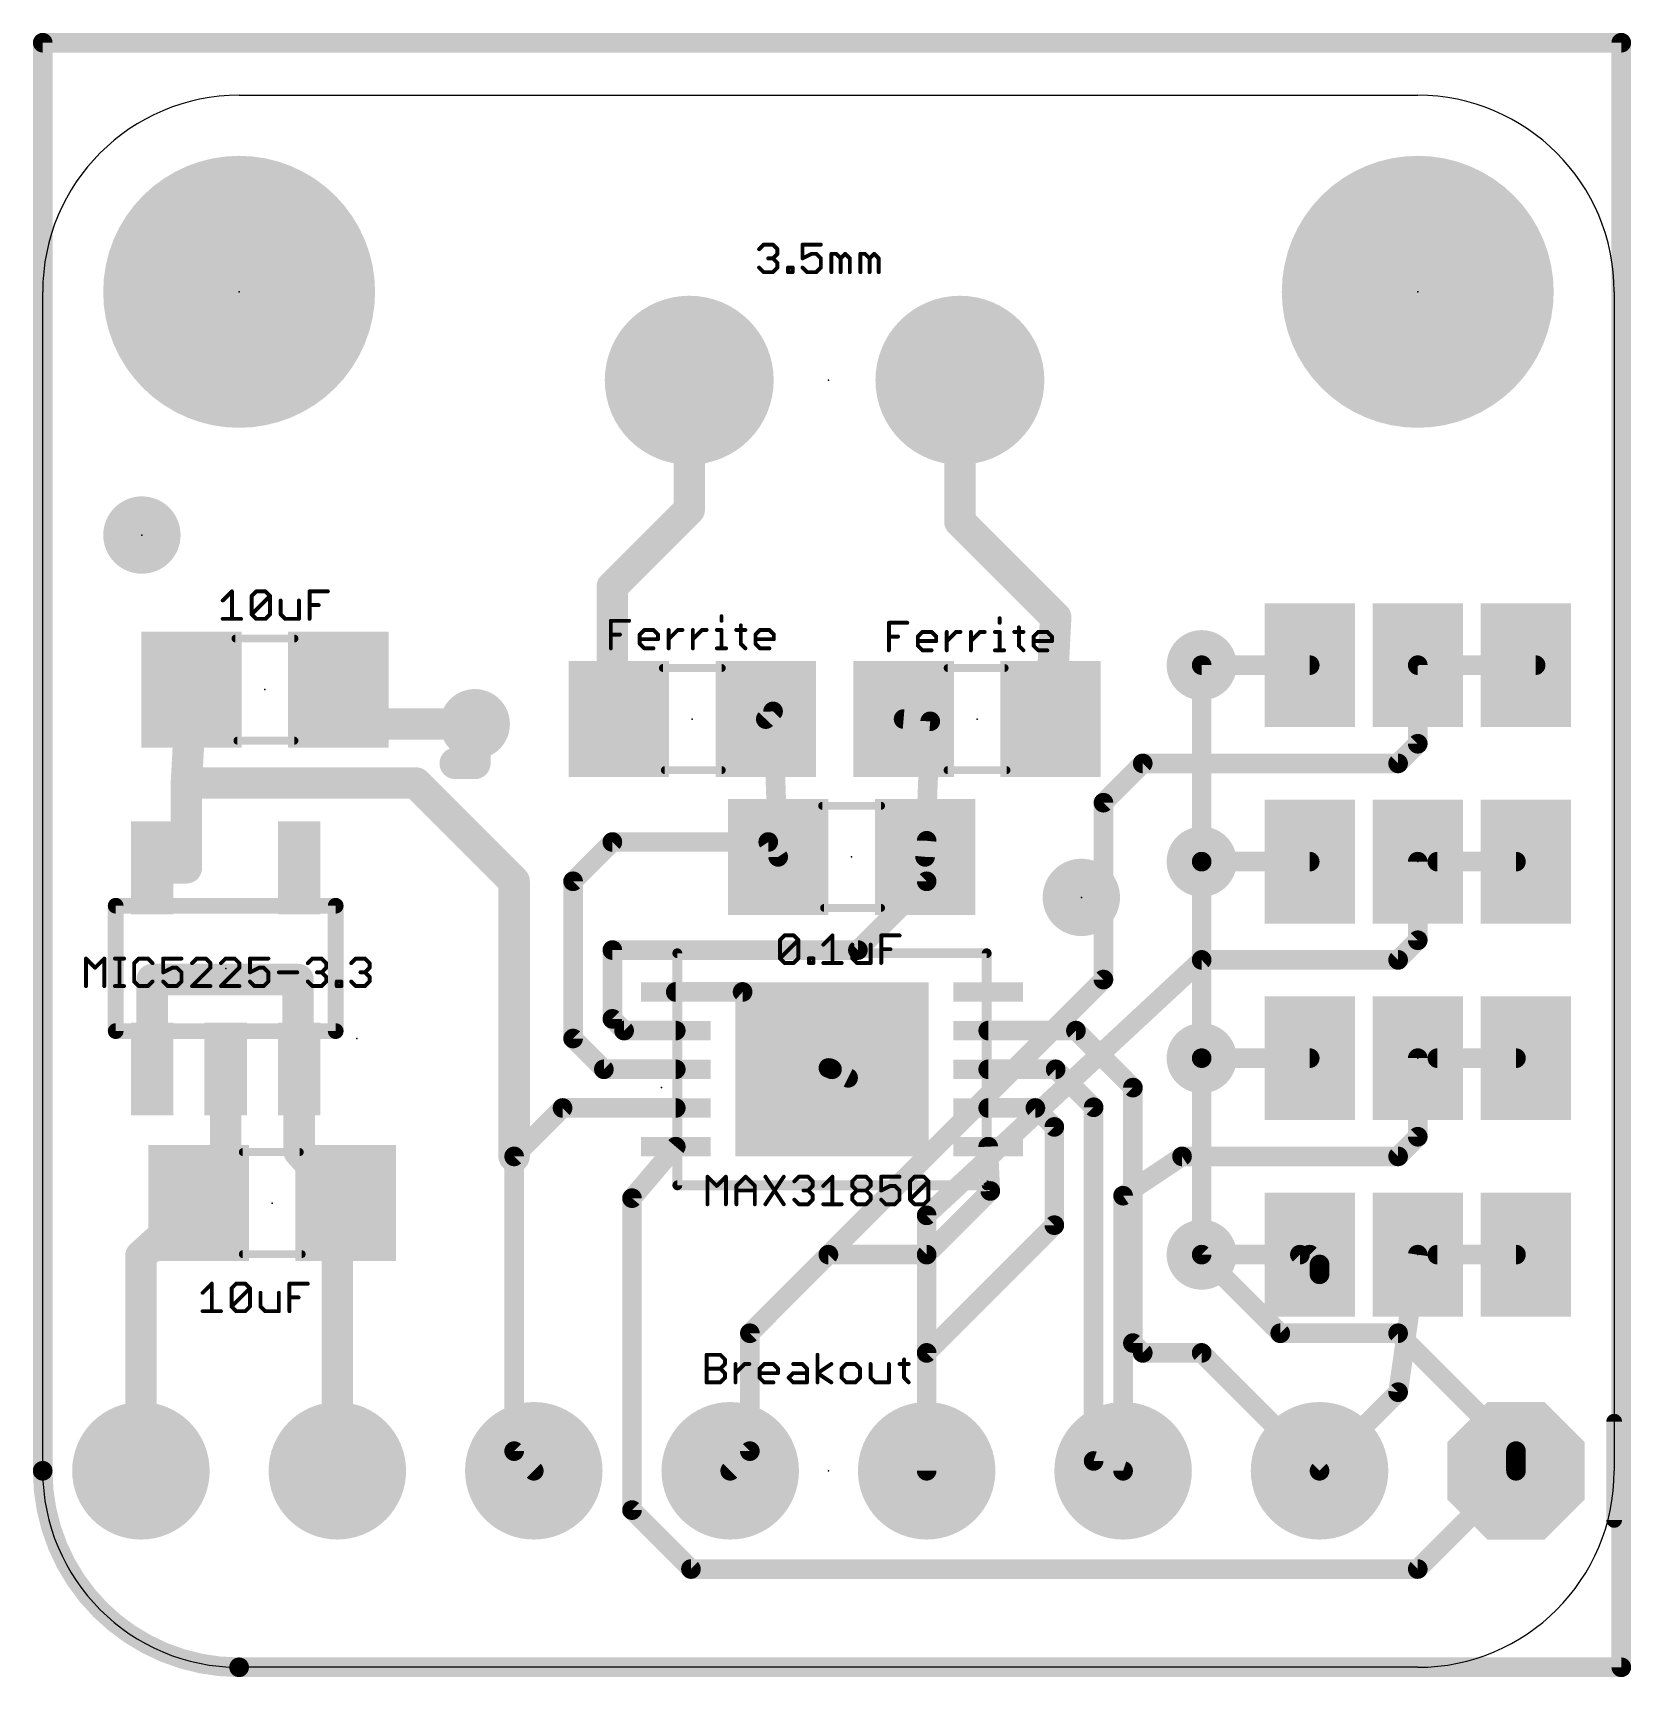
# Model space of a CAD drawing. Extents: x -0.1 to 20.5, y -0.1 to 21.1.
import ezdxf

# ---------------------------------------------------------------- set-up
doc = ezdxf.new("R2010")
doc.units = 0
for name, color, linetype in [('1', 12, 'CONTINUOUS'), ('16', 132, 'CONTINUOUS'), ('17', 110, 'CONTINUOUS'), ('18', 110, 'CONTINUOUS'), ('20', 53, 'CONTINUOUS'), ('23', 53, 'CONTINUOUS'), ('24', 53, 'CONTINUOUS'), ('27', 253, 'CONTINUOUS'), ('51', 253, 'CONTINUOUS')]:
    doc.layers.add(name, color=color, linetype=linetype)

# ---------------------------------------------------------------- blocks, each defined once
blk = doc.blocks.new('RECT')
blk.add_solid([(-0.5, -0.5), (0.5, -0.5), (-0.5, 0.5), (0.5, 0.5)])
blk = doc.blocks.new('PIE')
at = {"const_width": 0.5}
blk.add_lwpolyline([(0, -0.25, 1), (0, 0.25, 1), (0, -0.25)], format="xyb", dxfattribs=at)
blk = doc.blocks.new('OCTAGONP')
at = {"const_width": 0.5}
blk.add_lwpolyline([(-0.25, -0.1036), (-0.25, 0.1036), (-0.1036, 0.25), (0.1036, 0.25), (0.25, 0.1036), (0.25, -0.1036), (0.1036, -0.25), (-0.1036, -0.25), (-0.25, -0.1036), (-0.25, 0.1036)], dxfattribs=at)
blk = doc.blocks.new('ROUNDP')
at = {"const_width": 0.5}
blk.add_lwpolyline([(0, -0.25, 1), (0, 0.25, 1), (0, -0.25)], format="xyb", dxfattribs=at)
blk = doc.blocks.new('ROUNDV')
at = {"const_width": 0.5}
blk.add_lwpolyline([(0, -0.25, 1), (0, 0.25, 1), (0, -0.25)], format="xyb", dxfattribs=at)

msp = doc.modelspace()

# ---------------------------------------------------------------- linework, layer by layer
at = {"layer": '1'}
for points, const_width in [([(8.36, 16.637), (8.36, 14.964)], 0.4064), ([(11.86, 16.637), (11.86, 14.81)], 0.4064), ([(8.36, 14.964), (7.366, 13.97)], 0.4064), ([(11.86, 14.81), (13.098, 13.572)], 0.4064), ([(7.366, 13.97), (7.366, 12.402)], 0.4064), ([(13.098, 13.572), (13.032, 12.257)], 0.4064), ([(14.986, 12.954), (14.986, 10.414)], 0.254), ([(1.924, 12.638), (1.858, 11.43)], 0.4064), ([(3.824, 12.638), (3.89, 12.192)], 0.4064), ([(7.366, 12.402), (7.45, 12.257)], 0.4064), ([(3.89, 12.192), (5.588, 12.192)], 0.4064), ([(9.444, 12.356), (9.35, 12.257)], 0.254), ([(9.51, 10.476), (9.444, 12.356)], 0.254), ([(11.476, 12.228), (11.132, 12.257)], 0.254), ([(11.41, 10.476), (11.476, 12.228)], 0.254), ([(1.858, 11.43), (1.858, 10.3341)], 0.4064), ([(1.858, 11.43), (4.826, 11.43)], 0.4064), ([(4.826, 11.43), (6.096, 10.16)], 0.4064), ([(6.858, 10.16), (7.366, 10.668)], 0.254), ([(7.366, 10.668), (9.382, 10.668)], 0.254), ([(9.382, 10.668), (9.51, 10.476)], 0.254), ([(11.43, 10.684), (11.41, 10.476)], 0.254), ([(11.43, 10.16), (11.43, 10.684)], 0.254), ([(1.858, 10.3341), (1.416, 10.3341)], 0.4064), ([(14.986, 7.874), (14.986, 10.414)], 0.254), ([(6.096, 10.16), (6.096, 6.604)], 0.4064), ([(6.858, 8.128), (6.858, 10.16)], 0.254), ([(10.541, 9.271), (11.43, 10.16)], 0.254), ([(7.366, 8.382), (7.366, 9.271)], 0.254), ([(7.366, 9.271), (10.541, 9.271)], 0.254), ([(1.416, 7.7339), (1.416, 8.89)], 0.4064), ([(1.416, 8.89), (3.302, 8.89)], 0.4064), ([(3.302, 8.89), (3.302, 7.7339)], 0.4064), ([(8.186, 8.73), (9.05, 8.73)], 0.254), ([(9.05, 8.73), (10.16, 7.747)], 0.254), ([(7.518, 8.23), (7.366, 8.382)], 0.254), ([(8.186, 8.23), (7.518, 8.23)], 0.254), ([(12.226, 8.23), (13.36, 8.23)], 0.254), ([(13.36, 8.23), (14.097, 7.493)], 0.254), ([(7.256, 7.73), (6.858, 8.128)], 0.254), ([(2.366, 6.43), (2.366, 7.7339)], 0.4064), ([(3.302, 7.7339), (3.316, 7.7339)], 0.4064), ([(3.316, 6.668), (3.316, 7.7339)], 0.4064), ([(14.986, 7.874), (14.986, 5.334)], 0.254), ([(8.186, 7.73), (7.256, 7.73)], 0.254), ([(10.206, 7.73), (10.2053, 7.7293)], 0.254), ([(12.226, 7.73), (13.098, 7.73)], 0.254), ([(13.098, 7.73), (13.589, 7.239)], 0.254), ([(14.097, 7.493), (14.097, 4.191)], 0.254), ([(6.722, 7.23), (6.096, 6.604)], 0.254), ([(8.186, 7.23), (6.722, 7.23)], 0.254), ([(12.226, 7.23), (12.836, 7.23)], 0.254), ([(12.836, 7.23), (13.081, 6.985)], 0.254), ([(13.589, 7.239), (13.589, 2.667)], 0.254), ([(13.081, 6.985), (13.081, 5.715)], 0.254), ([(3.918, 6), (3.316, 6.668)], 0.4064), ([(8.186, 6.73), (7.62, 6.064)], 0.254), ([(12.226, 6.73), (12.253, 6.157)], 0.254), ([(1.952, 6.016), (2.366, 6.43)], 0.4064), ([(6.096, 6.604), (6.096, 2.794)], 0.254), ([(1.27, 5.318), (2.018, 6)], 0.4064), ([(2.018, 6), (1.952, 6.016)], 0.4064), ([(3.81, 5.826), (3.918, 6)], 0.4064), ([(7.62, 6.064), (7.62, 2.032)], 0.254), ([(12.253, 6.157), (11.43, 5.334)], 0.254), ([(3.81, 2.54), (3.81, 5.826)], 0.4064), ([(13.081, 5.715), (11.43, 4.064)], 0.254), ([(1.27, 2.54), (1.27, 5.318)], 0.4064), ([(10.16, 5.334), (9.144, 4.318)], 0.254), ([(11.43, 5.334), (10.16, 5.334)], 0.254), ([(14.986, 5.334), (16.002, 4.318)], 0.254), ([(9.144, 4.318), (9.144, 2.794)], 0.254), ([(14.097, 4.191), (14.224, 4.064)], 0.254), ([(16.002, 4.318), (17.526, 4.318)], 0.254), ([(17.526, 4.318), (19.05, 2.794)], 0.254), ([(11.43, 4.064), (11.43, 2.54)], 0.254), ([(14.224, 4.064), (14.986, 4.064)], 0.254), ([(14.986, 4.064), (16.51, 2.54)], 0.254), ([(6.096, 2.794), (6.35, 2.54)], 0.254), ([(9.144, 2.794), (8.89, 2.54)], 0.254), ([(13.589, 2.667), (13.97, 2.54)], 0.254), ([(19.05, 2.794), (19.05, 2.54)], 0.254), ([(17.78, 1.27), (19.05, 2.54)], 0.254), ([(7.62, 2.032), (8.382, 1.27)], 0.254), ([(8.382, 1.27), (17.78, 1.27)], 0.254)]:
    msp.add_lwpolyline(points, dxfattribs=dict(at, const_width=const_width))
for points, const_width in [([(8.4616, 16.637, 1), (8.2584, 16.637)], 0.2032), ([(11.9616, 16.637, 1), (11.7584, 16.637)], 0.2032), ([(8.4318, 14.8922, 1), (8.2882, 15.0358)], 0.2032), ([(8.2584, 14.964, 1), (8.4616, 14.964)], 0.2032), ([(11.7584, 14.81, 1), (11.9616, 14.81)], 0.2032), ([(11.9318, 14.8818, 1), (11.7882, 14.7382)], 0.2032), ([(7.4676, 13.97, 1), (7.2644, 13.97)], 0.2032), ([(7.2942, 14.0418, 1), (7.4378, 13.8982)], 0.2032), ([(13.1995, 13.5669, 1), (12.9965, 13.5771)], 0.2032), ([(13.0262, 13.5002, 1), (13.1698, 13.6438)], 0.2032), ([(15.0495, 12.954, 1), (14.9225, 12.954)], 0.127), ([(2.0254, 12.6325, 1), (1.8226, 12.6435)], 0.2032), ([(3.9245, 12.6529, 1), (3.7235, 12.6231)], 0.2032), ([(7.4539, 12.4529, 1), (7.2781, 12.3511)], 0.2032), ([(3.89, 12.2936, 1), (3.89, 12.0904)], 0.2032), ([(5.588, 12.0904, 1), (5.588, 12.2936)], 0.2032), ([(7.2644, 12.402, 1), (7.4676, 12.402)], 0.2032), ([(7.3621, 12.2061, 1), (7.5379, 12.3079)], 0.2032), ([(9.304, 12.3007, 1), (9.396, 12.2133)], 0.127), ([(9.5075, 12.3582, 1), (9.3805, 12.3538)], 0.127), ([(9.49, 12.3123, 1), (9.398, 12.3997)], 0.127), ([(11.1373, 12.3203, 1), (11.1267, 12.1937)], 0.127), ([(11.5395, 12.2256, 1), (11.4125, 12.2304)], 0.127), ([(11.4707, 12.1647, 1), (11.4813, 12.2913)], 0.127), ([(12.9305, 12.2621, 1), (13.1335, 12.2519)], 0.2032), ([(3.7895, 12.1771, 1), (3.9905, 12.2069)], 0.2032), ([(1.9596, 11.43, 1), (1.7564, 11.43)], 0.2032), ([(1.858, 11.5316, 1), (1.858, 11.3284)], 0.2032), ([(1.7566, 11.4355, 1), (1.9594, 11.4245)], 0.2032), ([(4.8978, 11.5018, 1), (4.7542, 11.3582)], 0.2032), ([(4.826, 11.3284, 1), (4.826, 11.5316)], 0.2032), ([(7.366, 10.7315, 1), (7.366, 10.6045)], 0.127), ([(7.4109, 10.6231, 1), (7.3211, 10.7129)], 0.127), ([(9.4348, 10.7032, 1), (9.3292, 10.6328)], 0.127), ([(9.382, 10.6045, 1), (9.382, 10.7315)], 0.127), ([(11.4935, 10.684, 1), (11.3665, 10.684)], 0.127), ([(11.4932, 10.6779, 1), (11.3668, 10.6901)], 0.127), ([(1.416, 10.4357, 1), (1.416, 10.2325)], 0.2032), ([(1.7564, 10.3341, 1), (1.9596, 10.3341)], 0.2032), ([(1.858, 10.2325, 1), (1.858, 10.4357)], 0.2032), ([(9.4465, 10.4738, 1), (9.5735, 10.4782)], 0.127), ([(9.4572, 10.4408, 1), (9.5628, 10.5112)], 0.127), ([(11.3468, 10.4821, 1), (11.4732, 10.4699)], 0.127), ([(11.3465, 10.4784, 1), (11.4735, 10.4736)], 0.127), ([(15.0495, 10.414, 1), (14.9225, 10.414)], 0.127), ([(14.9225, 10.414, 1), (15.0495, 10.414)], 0.127), ([(6.1976, 10.16, 1), (5.9944, 10.16)], 0.2032), ([(6.0242, 10.0882, 1), (6.1678, 10.2318)], 0.2032), ([(6.9215, 10.16, 1), (6.7945, 10.16)], 0.127), ([(6.8131, 10.2049, 1), (6.9029, 10.1151)], 0.127), ([(11.3665, 10.16, 1), (11.4935, 10.16)], 0.127), ([(11.4749, 10.1151, 1), (11.3851, 10.2049)], 0.127), ([(7.4295, 9.271, 1), (7.3025, 9.271)], 0.127), ([(7.366, 9.3345, 1), (7.366, 9.2075)], 0.127), ([(10.4961, 9.3159, 1), (10.5859, 9.2261)], 0.127), ([(10.541, 9.2075, 1), (10.541, 9.3345)], 0.127), ([(1.5176, 8.89, 1), (1.3144, 8.89)], 0.2032), ([(1.416, 8.9916, 1), (1.416, 8.7884)], 0.2032), ([(3.4036, 8.89, 1), (3.2004, 8.89)], 0.2032), ([(3.302, 8.7884, 1), (3.302, 8.9916)], 0.2032), ([(8.186, 8.7935, 1), (8.186, 8.6665)], 0.127), ([(9.0921, 8.7775, 1), (9.0079, 8.6825)], 0.127), ([(9.05, 8.6665, 1), (9.05, 8.7935)], 0.127), ([(7.4109, 8.4269, 1), (7.3211, 8.3371)], 0.127), ([(7.3025, 8.382, 1), (7.4295, 8.382)], 0.127), ([(7.518, 8.2935, 1), (7.518, 8.1665)], 0.127), ([(7.4731, 8.1851, 1), (7.5629, 8.2749)], 0.127), ([(8.186, 8.1665, 1), (8.186, 8.2935)], 0.127), ([(12.226, 8.2935, 1), (12.226, 8.1665)], 0.127), ([(13.4049, 8.2749, 1), (13.3151, 8.1851)], 0.127), ([(13.36, 8.1665, 1), (13.36, 8.2935)], 0.127), ([(6.9029, 8.1729, 1), (6.8131, 8.0831)], 0.127), ([(6.7945, 8.128, 1), (6.9215, 8.128)], 0.127), ([(2.4676, 7.7339, 1), (2.2644, 7.7339)], 0.2032), ([(3.302, 7.8355, 1), (3.302, 7.6323)], 0.2032), ([(3.4176, 7.7339, 1), (3.2144, 7.7339)], 0.2032), ([(3.316, 7.6323, 1), (3.316, 7.8355)], 0.2032), ([(10.2053, 7.7293, 0.1989), (10.16, 7.747)], 0.254), ([(10.1588, 7.8105, 1), (10.1612, 7.6835)], 0.127), ([(15.0495, 7.874, 1), (14.9225, 7.874)], 0.127), ([(14.9225, 7.874, 1), (15.0495, 7.874)], 0.127), ([(1.3144, 7.7339, 1), (1.5176, 7.7339)], 0.2032), ([(3.2004, 7.7339, 1), (3.4036, 7.7339)], 0.2032), ([(7.256, 7.7935, 1), (7.256, 7.6665)], 0.127), ([(7.2111, 7.6851, 1), (7.3009, 7.7749)], 0.127), ([(8.186, 7.6665, 1), (8.186, 7.7935)], 0.127), ([(10.1179, 7.6995, 1), (10.2021, 7.7945)], 0.127), ([(10.1604, 7.7742, 1), (10.2502, 7.6844)], 0.127), ([(10.2509, 7.6851, 1), (10.1611, 7.7749)], 0.127), ([(10.1612, 7.6835, 1), (10.2493, 7.775)], 0.127), ([(12.226, 7.7935, 1), (12.226, 7.6665)], 0.127), ([(13.1429, 7.7749, 1), (13.0531, 7.6851)], 0.127), ([(13.098, 7.6665, 1), (13.098, 7.7935)], 0.127), ([(14.1605, 7.493, 1), (14.0335, 7.493)], 0.127), ([(14.0521, 7.4481, 1), (14.1419, 7.5379)], 0.127), ([(6.722, 7.2935, 1), (6.722, 7.1665)], 0.127), ([(6.7669, 7.1851, 1), (6.6771, 7.2749)], 0.127), ([(8.186, 7.1665, 1), (8.186, 7.2935)], 0.127), ([(12.226, 7.2935, 1), (12.226, 7.1665)], 0.127), ([(12.8809, 7.2749, 1), (12.7911, 7.1851)], 0.127), ([(12.836, 7.1665, 1), (12.836, 7.2935)], 0.127), ([(13.6525, 7.239, 1), (13.5255, 7.239)], 0.127), ([(13.5441, 7.1941, 1), (13.6339, 7.2839)], 0.127), ([(13.1445, 6.985, 1), (13.0175, 6.985)], 0.127), ([(13.0361, 6.9401, 1), (13.1259, 7.0299)], 0.127), ([(3.3915, 6.736, 1), (3.2405, 6.6)], 0.2032), ([(8.2344, 6.6889, 1), (8.1376, 6.7711)], 0.127), ([(12.2894, 6.733, 1), (12.1626, 6.727)], 0.127), ([(2.4378, 6.3582, 1), (2.2942, 6.5018)], 0.2032), ([(3.2144, 6.668, 1), (3.4176, 6.668)], 0.2032), ([(5.9944, 6.604, 1), (6.1976, 6.604)], 0.2032), ([(6.1595, 6.604, 1), (6.0325, 6.604)], 0.127), ([(6.0511, 6.6489, 1), (6.1409, 6.5591)], 0.127), ([(2.2644, 6.43, 1), (2.4676, 6.43)], 0.2032), ([(1.9759, 6.1147, 1), (1.9281, 5.9173)], 0.2032), ([(1.8802, 6.0878, 1), (2.0238, 5.9442)], 0.2032), ([(2.0865, 5.9249, 1), (1.9495, 6.0751)], 0.2032), ([(1.9941, 5.9013, 1), (2.0419, 6.0987)], 0.2032), ([(4.0043, 5.9464, 1), (3.8317, 6.0536)], 0.2032), ([(3.8425, 5.932, 1), (3.9935, 6.068)], 0.2032), ([(7.6835, 6.064, 1), (7.5565, 6.064)], 0.127), ([(7.5716, 6.1051, 1), (7.6684, 6.0229)], 0.127), ([(12.1896, 6.154, 1), (12.3164, 6.16)], 0.127), ([(12.2979, 6.1121, 1), (12.2081, 6.2019)], 0.127), ([(3.9116, 5.826, 1), (3.7084, 5.826)], 0.2032), ([(3.7237, 5.8796, 1), (3.8963, 5.7724)], 0.2032), ([(13.0175, 5.715, 1), (13.1445, 5.715)], 0.127), ([(13.1259, 5.6701, 1), (13.0361, 5.7599)], 0.127), ([(1.3716, 5.318, 1), (1.1684, 5.318)], 0.2032), ([(1.2015, 5.3931, 1), (1.3385, 5.2429)], 0.2032), ([(10.16, 5.3975, 1), (10.16, 5.2705)], 0.127), ([(10.2049, 5.2891, 1), (10.1151, 5.3789)], 0.127), ([(11.3851, 5.3789, 1), (11.4749, 5.2891)], 0.127), ([(11.43, 5.2705, 1), (11.43, 5.3975)], 0.127), ([(15.0309, 5.3789, 1), (14.9411, 5.2891)], 0.127), ([(14.9225, 5.334, 1), (15.0495, 5.334)], 0.127), ([(9.2075, 4.318, 1), (9.0805, 4.318)], 0.127), ([(9.0991, 4.3629, 1), (9.1889, 4.2731)], 0.127), ([(14.1419, 4.2359, 1), (14.0521, 4.1461)], 0.127), ([(14.0335, 4.191, 1), (14.1605, 4.191)], 0.127), ([(16.002, 4.3815, 1), (16.002, 4.2545)], 0.127), ([(15.9571, 4.2731, 1), (16.0469, 4.3629)], 0.127), ([(17.5709, 4.3629, 1), (17.4811, 4.2731)], 0.127), ([(17.526, 4.2545, 1), (17.526, 4.3815)], 0.127), ([(11.4935, 4.064, 1), (11.3665, 4.064)], 0.127), ([(11.3851, 4.1089, 1), (11.4749, 4.0191)], 0.127), ([(14.224, 4.1275, 1), (14.224, 4.0005)], 0.127), ([(14.1791, 4.0191, 1), (14.2689, 4.1089)], 0.127), ([(15.0309, 4.1089, 1), (14.9411, 4.0191)], 0.127), ([(14.986, 4.0005, 1), (14.986, 4.1275)], 0.127), ([(6.1409, 2.8389, 1), (6.0511, 2.7491)], 0.127), ([(6.0325, 2.794, 1), (6.1595, 2.794)], 0.127), ([(9.0805, 2.794, 1), (9.2075, 2.794)], 0.127), ([(9.1889, 2.7491, 1), (9.0991, 2.8389)], 0.127), ([(13.6091, 2.7272, 1), (13.5689, 2.6068)], 0.127), ([(19.1135, 2.794, 1), (18.9865, 2.794)], 0.127), ([(19.0051, 2.7491, 1), (19.0949, 2.8389)], 0.127), ([(1.1684, 2.54, 1), (1.3716, 2.54)], 0.2032), ([(3.7084, 2.54, 1), (3.9116, 2.54)], 0.2032), ([(6.3051, 2.4951, 1), (6.3949, 2.5849)], 0.127), ([(8.8451, 2.5849, 1), (8.9349, 2.4951)], 0.127), ([(11.3665, 2.54, 1), (11.4935, 2.54)], 0.127), ([(13.5255, 2.667, 1), (13.6525, 2.667)], 0.127), ([(13.9499, 2.4798, 1), (13.9901, 2.6002)], 0.127), ([(16.4651, 2.4951, 1), (16.5549, 2.5849)], 0.127), ([(18.9865, 2.54, 1), (19.1135, 2.54)], 0.127), ([(19.0949, 2.4951, 1), (19.0051, 2.5849)], 0.127), ([(7.6649, 2.0769, 1), (7.5751, 1.9871)], 0.127), ([(7.5565, 2.032, 1), (7.6835, 2.032)], 0.127), ([(8.382, 1.3335, 1), (8.382, 1.2065)], 0.127), ([(8.3371, 1.2251, 1), (8.4269, 1.3149)], 0.127), ([(17.7351, 1.3149, 1), (17.8249, 1.2251)], 0.127), ([(17.78, 1.2065, 1), (17.78, 1.3335)], 0.127)]:
    msp.add_lwpolyline(points, format="xyb", dxfattribs=dict(at, const_width=const_width))
at = {"layer": '16'}
for points, const_width in [([(0, 2.54), (0, 21)], 0.254), ([(0, 21), (20.412, 21)], 0.254), ([(20.412, 21), (20.412, 0)], 0.254), ([(16.383, 12.954), (14.986, 12.954)], 0.254), ([(17.78, 12.954), (17.78, 11.938)], 0.254), ([(17.78, 12.954), (19.304, 12.954)], 0.254), ([(5.588, 12.192), (5.588, 11.684)], 0.4064), ([(17.78, 11.938), (17.526, 11.684)], 0.254), ([(5.588, 11.684), (5.334, 11.684)], 0.4064), ([(14.224, 11.684), (13.716, 11.176)], 0.254), ([(17.526, 11.684), (14.224, 11.684)], 0.254), ([(13.716, 11.176), (13.716, 8.89)], 0.254), ([(16.383, 10.414), (14.986, 10.414)], 0.254), ([(17.78, 10.414), (17.78, 9.398)], 0.254), ([(18.034, 10.414), (19.05, 10.414)], 0.254), ([(17.78, 9.398), (17.526, 9.144)], 0.254), ([(14.986, 9.144), (11.43, 5.842)], 0.254), ([(17.526, 9.144), (14.986, 9.144)], 0.254), ([(13.716, 8.89), (9.144, 4.318)], 0.254), ([(10.16, 7.747), (10.414, 7.62)], 0.254), ([(16.383, 7.874), (14.986, 7.874)], 0.254), ([(17.78, 7.874), (17.78, 6.858)], 0.254), ([(18.034, 7.874), (19.05, 7.874)], 0.254), ([(17.78, 6.858), (17.526, 6.604)], 0.254), ([(14.732, 6.604), (13.97, 6.096)], 0.254), ([(17.526, 6.604), (14.732, 6.604)], 0.254), ([(13.97, 6.096), (13.97, 2.54)], 0.254), ([(11.43, 5.842), (11.43, 2.54)], 0.254), ([(16.256, 5.334), (14.986, 5.334)], 0.254), ([(16.51, 5.08), (16.256, 5.334)], 0.254), ([(16.383, 5.334), (16.51, 5.207)], 0.254), ([(16.51, 5.207), (16.51, 5.08)], 0.254), ([(17.78, 5.334), (17.526, 3.556)], 0.254), ([(18.034, 5.334), (19.05, 5.334)], 0.254), ([(9.144, 4.318), (9.144, 2.794)], 0.254), ([(17.526, 3.556), (16.51, 2.54)], 0.254), ([(9.144, 2.794), (8.89, 2.54)], 0.254), ([(20.412, 0), (2.54, 0)], 0.254)]:
    msp.add_lwpolyline(points, dxfattribs=dict(at, const_width=const_width))
for points, const_width in [([(0.0635, 21, 1), (-0.0635, 21)], 0.127), ([(0, 21.0635, 1), (0, 20.9365)], 0.127), ([(20.4755, 21, 1), (20.3485, 21)], 0.127), ([(20.412, 20.9365, 1), (20.412, 21.0635)], 0.127), ([(14.986, 13.0175, 1), (14.986, 12.8905)], 0.127), ([(16.383, 12.8905, 1), (16.383, 13.0175)], 0.127), ([(17.8435, 12.954, 1), (17.7165, 12.954)], 0.127), ([(17.78, 13.0175, 1), (17.78, 12.8905)], 0.127), ([(19.304, 12.8905, 1), (19.304, 13.0175)], 0.127), ([(5.6896, 12.192, 1), (5.4864, 12.192)], 0.2032), ([(17.7165, 11.938, 1), (17.8435, 11.938)], 0.127), ([(17.8249, 11.8931, 1), (17.7351, 11.9829)], 0.127), ([(5.334, 11.7856, 1), (5.334, 11.5824)], 0.2032), ([(5.4864, 11.684, 1), (5.6896, 11.684)], 0.2032), ([(5.588, 11.5824, 1), (5.588, 11.7856)], 0.2032), ([(14.224, 11.7475, 1), (14.224, 11.6205)], 0.127), ([(14.2689, 11.6391, 1), (14.1791, 11.7289)], 0.127), ([(17.4811, 11.7289, 1), (17.5709, 11.6391)], 0.127), ([(17.526, 11.6205, 1), (17.526, 11.7475)], 0.127), ([(13.7795, 11.176, 1), (13.6525, 11.176)], 0.127), ([(13.6711, 11.2209, 1), (13.7609, 11.1311)], 0.127), ([(14.986, 10.4775, 1), (14.986, 10.3505)], 0.127), ([(16.383, 10.3505, 1), (16.383, 10.4775)], 0.127), ([(17.8435, 10.414, 1), (17.7165, 10.414)], 0.127), ([(18.034, 10.4775, 1), (18.034, 10.3505)], 0.127), ([(19.05, 10.3505, 1), (19.05, 10.4775)], 0.127), ([(17.7165, 9.398, 1), (17.8435, 9.398)], 0.127), ([(17.8249, 9.3531, 1), (17.7351, 9.4429)], 0.127), ([(14.986, 9.2075, 1), (14.986, 9.0805)], 0.127), ([(15.0292, 9.0975, 1), (14.9428, 9.1905)], 0.127), ([(17.4811, 9.1889, 1), (17.5709, 9.0991)], 0.127), ([(17.526, 9.0805, 1), (17.526, 9.2075)], 0.127), ([(13.6525, 8.89, 1), (13.7795, 8.89)], 0.127), ([(13.7609, 8.8451, 1), (13.6711, 8.9349)], 0.127), ([(10.1884, 7.8038, 1), (10.1316, 7.6902)], 0.127), ([(14.986, 7.9375, 1), (14.986, 7.8105)], 0.127), ([(16.383, 7.8105, 1), (16.383, 7.9375)], 0.127), ([(17.8435, 7.874, 1), (17.7165, 7.874)], 0.127), ([(18.034, 7.9375, 1), (18.034, 7.8105)], 0.127), ([(19.05, 7.8105, 1), (19.05, 7.9375)], 0.127), ([(10.3856, 7.5632, 1), (10.4424, 7.6768)], 0.127), ([(17.7165, 6.858, 1), (17.8435, 6.858)], 0.127), ([(17.8249, 6.8131, 1), (17.7351, 6.9029)], 0.127), ([(14.732, 6.6675, 1), (14.732, 6.5405)], 0.127), ([(14.7672, 6.5512, 1), (14.6968, 6.6568)], 0.127), ([(17.4811, 6.6489, 1), (17.5709, 6.5591)], 0.127), ([(17.526, 6.5405, 1), (17.526, 6.6675)], 0.127), ([(14.0335, 6.096, 1), (13.9065, 6.096)], 0.127), ([(13.9348, 6.1488, 1), (14.0052, 6.0432)], 0.127), ([(11.4935, 5.842, 1), (11.3665, 5.842)], 0.127), ([(11.3868, 5.8885, 1), (11.4732, 5.7955)], 0.127), ([(14.986, 5.3975, 1), (14.986, 5.2705)], 0.127), ([(16.3009, 5.3789, 1), (16.2111, 5.2891)], 0.127), ([(16.256, 5.2705, 1), (16.256, 5.3975)], 0.127), ([(16.4279, 5.3789, 1), (16.3381, 5.2891)], 0.127), ([(16.5735, 5.207, 1), (16.4465, 5.207)], 0.127), ([(16.4651, 5.1621, 1), (16.5549, 5.2519)], 0.127), ([(17.8429, 5.325, 1), (17.7171, 5.343)], 0.127), ([(18.034, 5.3975, 1), (18.034, 5.2705)], 0.127), ([(19.05, 5.2705, 1), (19.05, 5.3975)], 0.127), ([(16.4465, 5.08, 1), (16.5735, 5.08)], 0.127), ([(16.4651, 5.0351, 1), (16.5549, 5.1249)], 0.127), ([(9.2075, 4.318, 1), (9.0805, 4.318)], 0.127), ([(9.0991, 4.3629, 1), (9.1889, 4.2731)], 0.127), ([(17.4631, 3.565, 1), (17.5889, 3.547)], 0.127), ([(17.5709, 3.5111, 1), (17.4811, 3.6009)], 0.127), ([(9.0805, 2.794, 1), (9.2075, 2.794)], 0.127), ([(9.1889, 2.7491, 1), (9.0991, 2.8389)], 0.127), ([(0, 2.54, 0.4142), (2.54, 0)], 0.254), ([(0.0635, 2.54, 1), (-0.0635, 2.54)], 0.127), ([(-0.0635, 2.54, 1), (0.0635, 2.54)], 0.127), ([(8.8451, 2.5849, 1), (8.9349, 2.4951)], 0.127), ([(11.3665, 2.54, 1), (11.4935, 2.54)], 0.127), ([(13.9065, 2.54, 1), (14.0335, 2.54)], 0.127), ([(16.4651, 2.5849, 1), (16.5549, 2.4951)], 0.127), ([(2.54, 0.0635, 1), (2.54, -0.0635)], 0.127), ([(2.54, -0.0635, 1), (2.54, 0.0635)], 0.127), ([(20.3485, 0, 1), (20.4755, 0)], 0.127), ([(20.412, -0.0635, 1), (20.412, 0.0635)], 0.127)]:
    msp.add_lwpolyline(points, format="xyb", dxfattribs=dict(at, const_width=const_width))
at = {"layer": '20'}
for p, q in [((2.54, 20.32), (17.78, 20.32)), ((0, 2.54), (0, 17.78)), ((20.32, 17.78), (20.32, 2.54)), ((17.78, 0), (2.54, 0))]:
    msp.add_line(p, q, dxfattribs=at)
for centre, start, end in [((2.54, 17.78), 90, 180), ((17.78, 17.78), 0, 90), ((2.54, 2.54), 180, 270), ((17.78, 2.54), 270, 0)]:
    msp.add_arc(centre, 2.54, start, end, dxfattribs=at)
at = {"layer": '23'}
for p in [(2.54, 17.78), (17.78, 17.78), (10.16, 16.637), (1.283, 14.636), (2.874, 12.638), (8.4, 12.257), (12.082, 12.257), (10.46, 10.476), (13.43, 9.952), (2.366, 9.034), (4.064, 8.128), (10.206, 7.73), (2.968, 6), (10.16, 2.54)]:
    msp.add_point(p, dxfattribs=at)
at = {"layer": '24'}
for p in [(17.78, 12.954), (17.78, 10.414), (17.78, 7.874), (8.001, 7.493), (17.78, 5.334)]:
    msp.add_point(p, dxfattribs=at)
at = {"layer": '27', "const_width": 0.0508}
for points in [[(9.2635, 18.3306), (9.3228, 18.3899)], [(9.3228, 18.3899), (9.4414, 18.3899)], [(9.4414, 18.3899), (9.5007, 18.3306)], [(9.5007, 18.2713), (9.4414, 18.212)], [(9.5007, 18.3306), (9.5007, 18.2713)], [(10.062, 18.3899), (9.8248, 18.3899)], [(9.8248, 18.3899), (9.8248, 18.212)], [(9.8248, 18.212), (9.9434, 18.2713)], [(9.9434, 18.2713), (10.0027, 18.2713)], [(10.0027, 18.2713), (10.062, 18.212)], [(10.199, 18.034), (10.199, 18.2713)], [(10.199, 18.2713), (10.2583, 18.2713)], [(10.2583, 18.2713), (10.3176, 18.212)], [(10.3176, 18.212), (10.3769, 18.2713)], [(10.3769, 18.2713), (10.4363, 18.212)], [(10.5732, 18.034), (10.5732, 18.2713)], [(10.5732, 18.2713), (10.6325, 18.2713)], [(10.6325, 18.2713), (10.6918, 18.212)], [(10.6918, 18.212), (10.7511, 18.2713)], [(10.7511, 18.2713), (10.8105, 18.212)], [(9.3228, 18.034), (9.2635, 18.0933)], [(9.4414, 18.212), (9.3821, 18.212)], [(9.4414, 18.212), (9.5007, 18.1526)], [(9.5007, 18.0933), (9.4414, 18.034)], [(9.5007, 18.1526), (9.5007, 18.0933)], [(9.6377, 18.034), (9.6377, 18.0933)], [(9.6377, 18.0933), (9.697, 18.0933)], [(9.697, 18.0933), (9.697, 18.034)], [(9.8841, 18.034), (9.8248, 18.0933)], [(10.062, 18.0933), (10.0027, 18.034)], [(10.062, 18.212), (10.062, 18.0933)], [(10.3176, 18.212), (10.3176, 18.034)], [(10.4363, 18.212), (10.4363, 18.034)], [(10.6918, 18.212), (10.6918, 18.034)], [(10.8105, 18.212), (10.8105, 18.034)], [(9.4414, 18.034), (9.3228, 18.034)], [(9.697, 18.034), (9.6377, 18.034)], [(10.0027, 18.034), (9.8841, 18.034)], [(2.3279, 13.7897), (2.4465, 13.9083)], [(2.4465, 13.9083), (2.4465, 13.5524)], [(2.7021, 13.849), (2.7614, 13.9083)], [(2.7021, 13.6117), (2.7021, 13.849)], [(2.7021, 13.6117), (2.9394, 13.849)], [(2.7614, 13.9083), (2.8801, 13.9083)], [(2.8801, 13.9083), (2.9394, 13.849)], [(2.9394, 13.849), (2.9394, 13.6117)], [(3.0763, 13.7897), (3.0763, 13.6117)], [(3.3136, 13.5524), (3.3136, 13.7897)], [(3.4505, 13.5524), (3.4505, 13.9083)], [(3.4505, 13.9083), (3.6878, 13.9083)], [(2.7614, 13.5524), (2.7021, 13.6117)], [(2.9394, 13.6117), (2.8801, 13.5524)], [(3.0763, 13.6117), (3.1356, 13.5524)], [(3.4505, 13.7304), (3.5692, 13.7304)], [(8.7773, 13.5866), (8.7773, 13.5273)], [(2.3279, 13.5524), (2.5652, 13.5524)], [(2.8801, 13.5524), (2.7614, 13.5524)], [(3.1356, 13.5524), (3.3136, 13.5524)], [(7.3459, 13.1714), (7.3459, 13.5273)], [(7.3459, 13.5273), (7.5832, 13.5273)], [(7.7201, 13.3494), (7.7794, 13.4087)], [(7.7794, 13.4087), (7.8981, 13.4087)], [(7.8981, 13.4087), (7.9574, 13.3494)], [(8.0943, 13.1714), (8.0943, 13.4087)], [(8.0943, 13.29), (8.2129, 13.4087)], [(8.2129, 13.4087), (8.2723, 13.4087)], [(8.4062, 13.1714), (8.4062, 13.4087)], [(8.4062, 13.29), (8.5248, 13.4087)], [(8.5248, 13.4087), (8.5841, 13.4087)], [(8.718, 13.4087), (8.7773, 13.4087)], [(8.7773, 13.4087), (8.7773, 13.1714)], [(8.9675, 13.4087), (9.0861, 13.4087)], [(9.0268, 13.468), (9.0268, 13.2307)], [(9.2169, 13.3494), (9.2762, 13.4087)], [(9.2762, 13.4087), (9.3949, 13.4087)], [(9.3949, 13.4087), (9.4542, 13.3494)], [(10.9417, 13.146), (10.9417, 13.5019)], [(10.9417, 13.5019), (11.1789, 13.5019)], [(11.3159, 13.3239), (11.3752, 13.3833)], [(11.3752, 13.3833), (11.4938, 13.3833)], [(11.4938, 13.3833), (11.5531, 13.3239)], [(11.6901, 13.146), (11.6901, 13.3833)], [(11.6901, 13.2646), (11.8087, 13.3833)], [(11.8087, 13.3833), (11.868, 13.3833)], [(12.0019, 13.146), (12.0019, 13.3833)], [(12.0019, 13.2646), (12.1205, 13.3833)], [(12.1205, 13.3833), (12.1799, 13.3833)], [(12.3137, 13.3833), (12.3731, 13.3833)], [(12.3731, 13.5612), (12.3731, 13.5019)], [(12.3731, 13.3833), (12.3731, 13.146)], [(12.5632, 13.3833), (12.6818, 13.3833)], [(12.6225, 13.4426), (12.6225, 13.2053)], [(12.8127, 13.3239), (12.872, 13.3833)], [(12.872, 13.3833), (12.9906, 13.3833)], [(12.9906, 13.3833), (13.05, 13.3239)], [(7.3459, 13.3494), (7.4645, 13.3494)], [(7.7201, 13.2307), (7.7201, 13.3494)], [(7.9574, 13.29), (7.7201, 13.29)], [(7.7794, 13.1714), (7.7201, 13.2307)], [(7.8981, 13.1714), (7.7794, 13.1714)], [(7.9574, 13.3494), (7.9574, 13.29)], [(8.718, 13.1714), (8.8366, 13.1714)], [(9.0268, 13.2307), (9.0861, 13.1714)], [(9.2169, 13.2307), (9.2169, 13.3494)], [(9.4542, 13.29), (9.2169, 13.29)], [(9.2762, 13.1714), (9.2169, 13.2307)], [(9.3949, 13.1714), (9.2762, 13.1714)], [(9.4542, 13.3494), (9.4542, 13.29)], [(10.9417, 13.3239), (11.0603, 13.3239)], [(11.3159, 13.2053), (11.3159, 13.3239)], [(11.5531, 13.2646), (11.3159, 13.2646)], [(11.3752, 13.146), (11.3159, 13.2053)], [(11.5531, 13.3239), (11.5531, 13.2646)], [(12.6225, 13.2053), (12.6818, 13.146)], [(12.8127, 13.2053), (12.8127, 13.3239)], [(13.05, 13.2646), (12.8127, 13.2646)], [(12.872, 13.146), (12.8127, 13.2053)], [(13.05, 13.3239), (13.05, 13.2646)], [(11.4938, 13.146), (11.3752, 13.146)], [(12.3137, 13.146), (12.4324, 13.146)], [(12.9906, 13.146), (12.872, 13.146)], [(9.5329, 9.401), (9.5922, 9.4603)], [(9.5329, 9.1637), (9.5329, 9.401)], [(9.5329, 9.1637), (9.7702, 9.401)], [(9.5922, 9.4603), (9.7109, 9.4603)], [(9.7109, 9.4603), (9.7702, 9.401)], [(9.7702, 9.401), (9.7702, 9.1637)], [(10.0942, 9.3417), (10.2128, 9.4603)], [(10.2128, 9.4603), (10.2128, 9.1044)], [(10.4684, 9.3417), (10.4684, 9.1637)], [(10.7057, 9.1044), (10.7057, 9.3417)], [(10.8426, 9.1044), (10.8426, 9.4603)], [(10.8426, 9.4603), (11.0799, 9.4603)], [(0.5594, 8.8054), (0.5594, 9.1613)], [(0.5594, 9.1613), (0.678, 9.0427)], [(0.678, 9.0427), (0.7967, 9.1613)], [(0.7967, 9.1613), (0.7967, 8.8054)], [(0.9336, 9.1613), (1.0522, 9.1613)], [(0.9929, 8.8054), (0.9929, 9.1613)], [(1.2424, 9.1613), (1.1831, 9.102)], [(1.361, 9.1613), (1.2424, 9.1613)], [(1.4203, 9.102), (1.361, 9.1613)], [(1.7946, 9.1613), (1.5573, 9.1613)], [(1.5573, 9.1613), (1.5573, 8.9833)], [(1.9908, 9.1613), (1.9315, 9.102)], [(2.1094, 9.1613), (1.9908, 9.1613)], [(2.1688, 9.102), (2.1094, 9.1613)], [(2.365, 9.1613), (2.3057, 9.102)], [(2.4836, 9.1613), (2.365, 9.1613)], [(2.543, 9.102), (2.4836, 9.1613)], [(2.9172, 9.1613), (2.6799, 9.1613)], [(2.6799, 9.1613), (2.6799, 8.9833)], [(3.4283, 9.102), (3.4876, 9.1613)], [(3.4876, 9.1613), (3.6063, 9.1613)], [(3.6063, 9.1613), (3.6656, 9.102)], [(3.9896, 9.102), (4.0489, 9.1613)], [(4.0489, 9.1613), (4.1676, 9.1613)], [(4.1676, 9.1613), (4.2269, 9.102)], [(9.5922, 9.1044), (9.5329, 9.1637)], [(9.7702, 9.1637), (9.7109, 9.1044)], [(9.9071, 9.1044), (9.9071, 9.1637)], [(9.9071, 9.1637), (9.9664, 9.1637)], [(9.9664, 9.1637), (9.9664, 9.1044)], [(10.4684, 9.1637), (10.5277, 9.1044)], [(10.8426, 9.2824), (10.9613, 9.2824)], [(1.1831, 9.102), (1.1831, 8.8647)], [(1.5573, 8.9833), (1.6759, 9.0427)], [(1.6759, 9.0427), (1.7352, 9.0427)], [(1.7352, 9.0427), (1.7946, 8.9833)], [(1.7946, 8.9833), (1.7946, 8.8647)], [(1.9315, 8.8054), (2.1688, 9.0427)], [(2.1688, 9.0427), (2.1688, 9.102)], [(2.3057, 8.8054), (2.543, 9.0427)], [(2.543, 9.0427), (2.543, 9.102)], [(2.6799, 8.9833), (2.7985, 9.0427)], [(2.7985, 9.0427), (2.8579, 9.0427)], [(2.8579, 9.0427), (2.9172, 8.9833)], [(2.9172, 8.9833), (2.9172, 8.8647)], [(3.0541, 8.9833), (3.2914, 8.9833)], [(3.6063, 8.9833), (3.547, 8.9833)], [(3.6656, 9.0427), (3.6063, 8.9833)], [(3.6063, 8.9833), (3.6656, 8.924)], [(3.6656, 9.102), (3.6656, 9.0427)], [(3.6656, 8.924), (3.6656, 8.8647)], [(4.1676, 8.9833), (4.1083, 8.9833)], [(4.2269, 9.0427), (4.1676, 8.9833)], [(4.1676, 8.9833), (4.2269, 8.924)], [(4.2269, 9.102), (4.2269, 9.0427)], [(4.2269, 8.924), (4.2269, 8.8647)], [(9.7109, 9.1044), (9.5922, 9.1044)], [(9.9664, 9.1044), (9.9071, 9.1044)], [(10.0942, 9.1044), (10.3315, 9.1044)], [(10.5277, 9.1044), (10.7057, 9.1044)], [(0.9336, 8.8054), (1.0522, 8.8054)], [(1.1831, 8.8647), (1.2424, 8.8054)], [(1.2424, 8.8054), (1.361, 8.8054)], [(1.361, 8.8054), (1.4203, 8.8647)], [(1.6166, 8.8054), (1.5573, 8.8647)], [(1.7352, 8.8054), (1.6166, 8.8054)], [(1.7946, 8.8647), (1.7352, 8.8054)], [(2.1688, 8.8054), (1.9315, 8.8054)], [(2.543, 8.8054), (2.3057, 8.8054)], [(2.7392, 8.8054), (2.6799, 8.8647)], [(2.8579, 8.8054), (2.7392, 8.8054)], [(2.9172, 8.8647), (2.8579, 8.8054)], [(3.4876, 8.8054), (3.4283, 8.8647)], [(3.6063, 8.8054), (3.4876, 8.8054)], [(3.6656, 8.8647), (3.6063, 8.8054)], [(3.8025, 8.8054), (3.8025, 8.8647)], [(3.8025, 8.8647), (3.8618, 8.8647)], [(3.8618, 8.8054), (3.8025, 8.8054)], [(3.8618, 8.8647), (3.8618, 8.8054)], [(4.0489, 8.8054), (3.9896, 8.8647)], [(4.1676, 8.8054), (4.0489, 8.8054)], [(4.2269, 8.8647), (4.1676, 8.8054)], [(8.5964, 5.9854), (8.5964, 6.3413)], [(8.5964, 6.3413), (8.715, 6.2227)], [(8.715, 6.2227), (8.8337, 6.3413)], [(8.8337, 6.3413), (8.8337, 5.9854)], [(8.9706, 6.2227), (9.0892, 6.3413)], [(8.9706, 5.9854), (8.9706, 6.2227)], [(8.9706, 6.1634), (9.2079, 6.1634)], [(9.0892, 6.3413), (9.2079, 6.2227)], [(9.2079, 6.2227), (9.2079, 5.9854)], [(9.3448, 6.3413), (9.5821, 5.9854)], [(9.5821, 6.3413), (9.3448, 5.9854)], [(9.719, 6.282), (9.7783, 6.3413)], [(9.7783, 6.3413), (9.897, 6.3413)], [(9.897, 6.1634), (9.8377, 6.1634)], [(9.897, 6.3413), (9.9563, 6.282)], [(9.9563, 6.2227), (9.897, 6.1634)], [(9.897, 6.1634), (9.9563, 6.104)], [(9.9563, 6.282), (9.9563, 6.2227)], [(10.0932, 6.2227), (10.2119, 6.3413)], [(10.2119, 6.3413), (10.2119, 5.9854)], [(10.4674, 6.282), (10.5267, 6.3413)], [(10.4674, 6.2227), (10.4674, 6.282)], [(10.5267, 6.1634), (10.4674, 6.2227)], [(10.4674, 6.104), (10.5267, 6.1634)], [(10.5267, 6.3413), (10.6454, 6.3413)], [(10.5267, 6.1634), (10.6454, 6.1634)], [(10.6454, 6.3413), (10.7047, 6.282)], [(10.7047, 6.2227), (10.6454, 6.1634)], [(10.6454, 6.1634), (10.7047, 6.104)], [(10.7047, 6.282), (10.7047, 6.2227)], [(11.0789, 6.3413), (10.8416, 6.3413)], [(10.8416, 6.3413), (10.8416, 6.1634)], [(10.8416, 6.1634), (10.9603, 6.2227)], [(10.9603, 6.2227), (11.0196, 6.2227)], [(11.0196, 6.2227), (11.0789, 6.1634)], [(11.0789, 6.1634), (11.0789, 6.0447)], [(11.2158, 6.282), (11.2752, 6.3413)], [(11.2158, 6.0447), (11.2158, 6.282)], [(11.2158, 6.0447), (11.4531, 6.282)], [(11.2752, 6.3413), (11.3938, 6.3413)], [(11.3938, 6.3413), (11.4531, 6.282)], [(11.4531, 6.282), (11.4531, 6.0447)], [(9.7783, 5.9854), (9.719, 6.0447)], [(9.897, 5.9854), (9.7783, 5.9854)], [(9.9563, 6.0447), (9.897, 5.9854)], [(9.9563, 6.104), (9.9563, 6.0447)], [(10.0932, 5.9854), (10.3305, 5.9854)], [(10.4674, 6.0447), (10.4674, 6.104)], [(10.5267, 5.9854), (10.4674, 6.0447)], [(10.6454, 5.9854), (10.5267, 5.9854)], [(10.7047, 6.0447), (10.6454, 5.9854)], [(10.7047, 6.104), (10.7047, 6.0447)], [(10.901, 5.9854), (10.8416, 6.0447)], [(11.0196, 5.9854), (10.901, 5.9854)], [(11.0789, 6.0447), (11.0196, 5.9854)], [(11.2752, 5.9854), (11.2158, 6.0447)], [(11.3938, 5.9854), (11.2752, 5.9854)], [(11.4531, 6.0447), (11.3938, 5.9854)], [(2.0681, 4.8403), (2.1867, 4.9589)], [(2.1867, 4.9589), (2.1867, 4.603)], [(2.4423, 4.8996), (2.5016, 4.9589)], [(2.4423, 4.6623), (2.4423, 4.8996)], [(2.4423, 4.6623), (2.6795, 4.8996)], [(2.5016, 4.9589), (2.6202, 4.9589)], [(2.6202, 4.9589), (2.6795, 4.8996)], [(2.6795, 4.8996), (2.6795, 4.6623)], [(3.1907, 4.603), (3.1907, 4.9589)], [(3.1907, 4.9589), (3.428, 4.9589)], [(2.5016, 4.603), (2.4423, 4.6623)], [(2.6795, 4.6623), (2.6202, 4.603)], [(2.8165, 4.8403), (2.8165, 4.6623)], [(2.8165, 4.6623), (2.8758, 4.603)], [(3.0537, 4.603), (3.0537, 4.8403)], [(3.1907, 4.7809), (3.3093, 4.7809)], [(2.0681, 4.603), (2.3053, 4.603)], [(2.6202, 4.603), (2.5016, 4.603)], [(2.8758, 4.603), (3.0537, 4.603)], [(8.5842, 3.683), (8.5842, 4.0389)], [(8.5842, 4.0389), (8.7622, 4.0389)], [(8.7622, 4.0389), (8.8215, 3.9796)], [(10.0187, 3.683), (10.0187, 4.0389)], [(8.5842, 3.861), (8.7622, 3.861)], [(8.8215, 3.9203), (8.7622, 3.861)], [(8.7622, 3.861), (8.8215, 3.8016)], [(8.8215, 3.9796), (8.8215, 3.9203)], [(8.8215, 3.8016), (8.8215, 3.7423)], [(8.9584, 3.683), (8.9584, 3.9203)], [(8.9584, 3.8016), (9.077, 3.9203)], [(9.077, 3.9203), (9.1364, 3.9203)], [(9.2703, 3.861), (9.3296, 3.9203)], [(9.2703, 3.7423), (9.2703, 3.861)], [(9.5075, 3.8016), (9.2703, 3.8016)], [(9.3296, 3.9203), (9.4482, 3.9203)], [(9.4482, 3.9203), (9.5075, 3.861)], [(9.5075, 3.861), (9.5075, 3.8016)], [(9.6445, 3.7423), (9.7038, 3.8016)], [(9.7038, 3.9203), (9.8224, 3.9203)], [(9.7038, 3.8016), (9.8817, 3.8016)], [(9.8224, 3.9203), (9.8817, 3.861)], [(9.8817, 3.861), (9.8817, 3.683)], [(10.0187, 3.8016), (10.1966, 3.9203)], [(10.1966, 3.683), (10.0187, 3.8016)], [(10.3898, 3.9203), (10.3305, 3.861)], [(10.3305, 3.861), (10.3305, 3.7423)], [(10.5085, 3.9203), (10.3898, 3.9203)], [(10.5678, 3.861), (10.5085, 3.9203)], [(10.5678, 3.7423), (10.5678, 3.861)], [(10.7047, 3.9203), (10.7047, 3.7423)], [(10.942, 3.683), (10.942, 3.9203)], [(11.0789, 3.9203), (11.1975, 3.9203)], [(11.1382, 3.9796), (11.1382, 3.7423)], [(8.7622, 3.683), (8.5842, 3.683)], [(8.8215, 3.7423), (8.7622, 3.683)], [(9.3296, 3.683), (9.2703, 3.7423)], [(9.4482, 3.683), (9.3296, 3.683)], [(9.7038, 3.683), (9.6445, 3.7423)], [(9.8817, 3.683), (9.7038, 3.683)], [(10.3305, 3.7423), (10.3898, 3.683)], [(10.3898, 3.683), (10.5085, 3.683)], [(10.5085, 3.683), (10.5678, 3.7423)], [(10.7047, 3.7423), (10.764, 3.683)], [(10.764, 3.683), (10.942, 3.683)], [(11.1382, 3.7423), (11.1975, 3.683)]]:
    msp.add_lwpolyline(points, dxfattribs=at)
at = {"layer": '27', "const_width": 0.0254}
for points in [[(9.2545, 18.3396, 1), (9.2724, 18.3216)], [(9.3228, 18.4026, 1), (9.3228, 18.3772)], [(9.3318, 18.3809, 1), (9.3138, 18.3989)], [(9.4504, 18.3989, 1), (9.4324, 18.3809)], [(9.4414, 18.3772, 1), (9.4414, 18.4026)], [(9.5134, 18.3306, 1), (9.488, 18.3306)], [(9.488, 18.2713, 1), (9.5134, 18.2713)], [(9.4918, 18.3216, 1), (9.5097, 18.3396)], [(9.5097, 18.2623, 1), (9.4918, 18.2802)], [(9.8248, 18.4026, 1), (9.8248, 18.3772)], [(9.8375, 18.3899, 1), (9.8121, 18.3899)], [(9.9434, 18.284, 1), (9.9434, 18.2586)], [(9.9491, 18.2599, 1), (9.9377, 18.2826)], [(10.0117, 18.2802, 1), (9.9937, 18.2623)], [(10.0027, 18.2586, 1), (10.0027, 18.284)], [(10.062, 18.3772, 1), (10.062, 18.4026)], [(10.2117, 18.2713, 1), (10.1863, 18.2713)], [(10.199, 18.284, 1), (10.199, 18.2586)], [(10.2673, 18.2802, 1), (10.2493, 18.2623)], [(10.2583, 18.2586, 1), (10.2583, 18.284)], [(10.3859, 18.2802, 1), (10.368, 18.2623)], [(10.3859, 18.2623, 1), (10.368, 18.2802)], [(10.5859, 18.2713, 1), (10.5605, 18.2713)], [(10.5732, 18.284, 1), (10.5732, 18.2586)], [(10.6415, 18.2802, 1), (10.6235, 18.2623)], [(10.6325, 18.2586, 1), (10.6325, 18.284)], [(10.7601, 18.2802, 1), (10.7422, 18.2623)], [(10.7601, 18.2623, 1), (10.7422, 18.2802)], [(9.2724, 18.1023, 1), (9.2545, 18.0843)], [(9.3821, 18.2247, 1), (9.3821, 18.1993)], [(9.4504, 18.2209, 1), (9.4324, 18.203)], [(9.4324, 18.2209, 1), (9.4504, 18.203)], [(9.4414, 18.1993, 1), (9.4414, 18.2247)], [(9.5134, 18.1526, 1), (9.488, 18.1526)], [(9.488, 18.0933, 1), (9.5134, 18.0933)], [(9.4918, 18.1437, 1), (9.5097, 18.1616)], [(9.5097, 18.0843, 1), (9.4918, 18.1023)], [(9.6504, 18.0933, 1), (9.625, 18.0933)], [(9.6377, 18.106, 1), (9.6377, 18.0806)], [(9.7097, 18.0933, 1), (9.6843, 18.0933)], [(9.697, 18.0806, 1), (9.697, 18.106)], [(9.8191, 18.2233, 1), (9.8305, 18.2006)], [(9.8121, 18.212, 1), (9.8375, 18.212)], [(9.8338, 18.1023, 1), (9.8158, 18.0843)], [(10.0747, 18.212, 1), (10.0493, 18.212)], [(10.0493, 18.0933, 1), (10.0747, 18.0933)], [(10.0531, 18.203, 1), (10.071, 18.2209)], [(10.071, 18.0843, 1), (10.0531, 18.1023)], [(10.3303, 18.212, 1), (10.3049, 18.212)], [(10.3086, 18.2209, 1), (10.3266, 18.203)], [(10.3086, 18.203, 1), (10.3266, 18.2209)], [(10.449, 18.212, 1), (10.4236, 18.212)], [(10.4273, 18.203, 1), (10.4452, 18.2209)], [(10.7045, 18.212, 1), (10.6791, 18.212)], [(10.6828, 18.2209, 1), (10.7008, 18.203)], [(10.6828, 18.203, 1), (10.7008, 18.2209)], [(10.8232, 18.212, 1), (10.7978, 18.212)], [(10.8015, 18.203, 1), (10.8194, 18.2209)], [(9.3228, 18.0467, 1), (9.3228, 18.0213)], [(9.3138, 18.025, 1), (9.3318, 18.043)], [(9.4324, 18.043, 1), (9.4504, 18.025)], [(9.4414, 18.0213, 1), (9.4414, 18.0467)], [(9.6377, 18.0467, 1), (9.6377, 18.0213)], [(9.625, 18.034, 1), (9.6504, 18.034)], [(9.6843, 18.034, 1), (9.7097, 18.034)], [(9.697, 18.0213, 1), (9.697, 18.0467)], [(9.8841, 18.0467, 1), (9.8841, 18.0213)], [(9.8751, 18.025, 1), (9.8931, 18.043)], [(9.9937, 18.043, 1), (10.0117, 18.025)], [(10.0027, 18.0213, 1), (10.0027, 18.0467)], [(10.1863, 18.034, 1), (10.2117, 18.034)], [(10.3049, 18.034, 1), (10.3303, 18.034)], [(10.4236, 18.034, 1), (10.449, 18.034)], [(10.5605, 18.034, 1), (10.5859, 18.034)], [(10.6791, 18.034, 1), (10.7045, 18.034)], [(10.7978, 18.034, 1), (10.8232, 18.034)], [(2.4592, 13.9083, 1), (2.4338, 13.9083)], [(2.4555, 13.8993, 1), (2.4376, 13.9173)], [(2.7148, 13.849, 1), (2.6894, 13.849)], [(2.6931, 13.858, 1), (2.7111, 13.84)], [(2.7614, 13.921, 1), (2.7614, 13.8956)], [(2.7704, 13.8993, 1), (2.7524, 13.9173)], [(2.889, 13.9173, 1), (2.8711, 13.8993)], [(2.8801, 13.8956, 1), (2.8801, 13.921)], [(2.9521, 13.849, 1), (2.9267, 13.849)], [(2.9484, 13.84, 1), (2.9304, 13.858)], [(2.9304, 13.84, 1), (2.9484, 13.858)], [(3.089, 13.7897, 1), (3.0636, 13.7897)], [(3.3263, 13.7897, 1), (3.3009, 13.7897)], [(3.4632, 13.9083, 1), (3.4378, 13.9083)], [(3.4505, 13.921, 1), (3.4505, 13.8956)], [(3.6878, 13.8956, 1), (3.6878, 13.921)], [(2.3189, 13.7986, 1), (2.3369, 13.7807)], [(2.7111, 13.6207, 1), (2.6931, 13.6027)], [(2.6931, 13.6207, 1), (2.7111, 13.6027)], [(2.6894, 13.6117, 1), (2.7148, 13.6117)], [(2.9267, 13.6117, 1), (2.9521, 13.6117)], [(2.9484, 13.6027, 1), (2.9304, 13.6207)], [(3.0853, 13.6207, 1), (3.0673, 13.6027)], [(3.0636, 13.6117, 1), (3.089, 13.6117)], [(3.4505, 13.7431, 1), (3.4505, 13.7177)], [(3.5692, 13.7177, 1), (3.5692, 13.7431)], [(8.79, 13.5866, 1), (8.7646, 13.5866)], [(2.3279, 13.5651, 1), (2.3279, 13.5397)], [(2.4338, 13.5524, 1), (2.4592, 13.5524)], [(2.5652, 13.5397, 1), (2.5652, 13.5651)], [(2.7614, 13.5651, 1), (2.7614, 13.5397)], [(2.7524, 13.5434, 1), (2.7704, 13.5614)], [(2.8711, 13.5614, 1), (2.889, 13.5434)], [(2.8801, 13.5397, 1), (2.8801, 13.5651)], [(3.1356, 13.5651, 1), (3.1356, 13.5397)], [(3.1266, 13.5434, 1), (3.1446, 13.5614)], [(3.3009, 13.5524, 1), (3.3263, 13.5524)], [(3.3136, 13.5397, 1), (3.3136, 13.5651)], [(3.4378, 13.5524, 1), (3.4632, 13.5524)], [(7.3586, 13.5273, 1), (7.3332, 13.5273)], [(7.3459, 13.54, 1), (7.3459, 13.5146)], [(7.5832, 13.5146, 1), (7.5832, 13.54)], [(7.7794, 13.4214, 1), (7.7794, 13.396)], [(7.7884, 13.3997, 1), (7.7704, 13.4176)], [(7.907, 13.4176, 1), (7.8891, 13.3997)], [(7.8981, 13.396, 1), (7.8981, 13.4214)], [(8.107, 13.4087, 1), (8.0816, 13.4087)], [(8.2129, 13.4214, 1), (8.2129, 13.396)], [(8.2219, 13.3997, 1), (8.204, 13.4176)], [(8.2723, 13.396, 1), (8.2723, 13.4214)], [(8.4189, 13.4087, 1), (8.3934, 13.4087)], [(8.5248, 13.4214, 1), (8.5248, 13.396)], [(8.5338, 13.3997, 1), (8.5158, 13.4176)], [(8.5841, 13.396, 1), (8.5841, 13.4214)], [(8.718, 13.4214, 1), (8.718, 13.396)], [(8.7646, 13.5273, 1), (8.79, 13.5273)], [(8.79, 13.4087, 1), (8.7646, 13.4087)], [(8.7773, 13.396, 1), (8.7773, 13.4214)], [(8.9675, 13.4214, 1), (8.9675, 13.396)], [(9.0395, 13.468, 1), (9.0141, 13.468)], [(9.0861, 13.396, 1), (9.0861, 13.4214)], [(9.2762, 13.4214, 1), (9.2762, 13.396)], [(9.2852, 13.3997, 1), (9.2673, 13.4176)], [(9.4039, 13.4176, 1), (9.3859, 13.3997)], [(9.3949, 13.396, 1), (9.3949, 13.4214)], [(10.9544, 13.5019, 1), (10.929, 13.5019)], [(10.9417, 13.5146, 1), (10.9417, 13.4892)], [(11.1789, 13.4892, 1), (11.1789, 13.5146)], [(11.3752, 13.396, 1), (11.3752, 13.3706)], [(11.3842, 13.3743, 1), (11.3662, 13.3922)], [(11.5028, 13.3922, 1), (11.4848, 13.3743)], [(11.4938, 13.3706, 1), (11.4938, 13.396)], [(11.7028, 13.3833, 1), (11.6774, 13.3833)], [(11.8087, 13.396, 1), (11.8087, 13.3706)], [(11.8177, 13.3743, 1), (11.7997, 13.3922)], [(11.868, 13.3706, 1), (11.868, 13.396)], [(12.0146, 13.3833, 1), (11.9892, 13.3833)], [(12.1205, 13.396, 1), (12.1205, 13.3706)], [(12.1295, 13.3743, 1), (12.1116, 13.3922)], [(12.1799, 13.3706, 1), (12.1799, 13.396)], [(12.3137, 13.396, 1), (12.3137, 13.3706)], [(12.3858, 13.5612, 1), (12.3604, 13.5612)], [(12.3604, 13.5019, 1), (12.3858, 13.5019)], [(12.3858, 13.3833, 1), (12.3604, 13.3833)], [(12.3731, 13.3706, 1), (12.3731, 13.396)], [(12.5632, 13.396, 1), (12.5632, 13.3706)], [(12.6352, 13.4426, 1), (12.6098, 13.4426)], [(12.6818, 13.3706, 1), (12.6818, 13.396)], [(12.872, 13.396, 1), (12.872, 13.3706)], [(12.881, 13.3743, 1), (12.863, 13.3922)], [(12.9996, 13.3922, 1), (12.9817, 13.3743)], [(12.9906, 13.3706, 1), (12.9906, 13.396)], [(7.3459, 13.3621, 1), (7.3459, 13.3367)], [(7.3332, 13.1714, 1), (7.3586, 13.1714)], [(7.4645, 13.3367, 1), (7.4645, 13.3621)], [(7.7328, 13.3494, 1), (7.7074, 13.3494)], [(7.7111, 13.3583, 1), (7.7291, 13.3404)], [(7.7201, 13.3027, 1), (7.7201, 13.2773)], [(7.7291, 13.2397, 1), (7.7111, 13.2217)], [(7.7074, 13.2307, 1), (7.7328, 13.2307)], [(7.7794, 13.1841, 1), (7.7794, 13.1587)], [(7.7704, 13.1624, 1), (7.7884, 13.1804)], [(7.8981, 13.1587, 1), (7.8981, 13.1841)], [(7.9701, 13.3494, 1), (7.9447, 13.3494)], [(7.9447, 13.29, 1), (7.9701, 13.29)], [(7.9484, 13.3404, 1), (7.9664, 13.3583)], [(7.9574, 13.2773, 1), (7.9574, 13.3027)], [(8.0853, 13.299, 1), (8.1033, 13.2811)], [(8.0816, 13.1714, 1), (8.107, 13.1714)], [(8.3934, 13.1714, 1), (8.4189, 13.1714)], [(8.3972, 13.299, 1), (8.4151, 13.2811)], [(8.718, 13.1841, 1), (8.718, 13.1587)], [(8.7646, 13.1714, 1), (8.79, 13.1714)], [(8.8366, 13.1587, 1), (8.8366, 13.1841)], [(9.0358, 13.2397, 1), (9.0178, 13.2217)], [(9.0141, 13.2307, 1), (9.0395, 13.2307)], [(9.0771, 13.1624, 1), (9.0951, 13.1804)], [(9.2296, 13.3494, 1), (9.2042, 13.3494)], [(9.2169, 13.3027, 1), (9.2169, 13.2773)], [(9.2042, 13.2307, 1), (9.2296, 13.2307)], [(9.208, 13.3583, 1), (9.2259, 13.3404)], [(9.2259, 13.2397, 1), (9.208, 13.2217)], [(9.2762, 13.1841, 1), (9.2762, 13.1587)], [(9.2673, 13.1624, 1), (9.2852, 13.1804)], [(9.3949, 13.1587, 1), (9.3949, 13.1841)], [(9.4669, 13.3494, 1), (9.4415, 13.3494)], [(9.4415, 13.29, 1), (9.4669, 13.29)], [(9.4452, 13.3404, 1), (9.4632, 13.3583)], [(9.4542, 13.2773, 1), (9.4542, 13.3027)], [(10.9417, 13.3367, 1), (10.9417, 13.3112)], [(11.0603, 13.3112, 1), (11.0603, 13.3367)], [(11.3286, 13.3239, 1), (11.3032, 13.3239)], [(11.3069, 13.3329, 1), (11.3248, 13.315)], [(11.3159, 13.2773, 1), (11.3159, 13.2519)], [(11.3248, 13.2143, 1), (11.3069, 13.1963)], [(11.3032, 13.2053, 1), (11.3286, 13.2053)], [(11.5658, 13.3239, 1), (11.5404, 13.3239)], [(11.5404, 13.2646, 1), (11.5658, 13.2646)], [(11.5441, 13.315, 1), (11.5621, 13.3329)], [(11.5531, 13.2519, 1), (11.5531, 13.2773)], [(11.6811, 13.2736, 1), (11.699, 13.2557)], [(11.9929, 13.2736, 1), (12.0109, 13.2557)], [(12.6315, 13.2143, 1), (12.6135, 13.1963)], [(12.6098, 13.2053, 1), (12.6352, 13.2053)], [(12.8254, 13.3239, 1), (12.8, 13.3239)], [(12.8037, 13.3329, 1), (12.8217, 13.315)], [(12.8127, 13.2773, 1), (12.8127, 13.2519)], [(12.8217, 13.2143, 1), (12.8037, 13.1963)], [(12.8, 13.2053, 1), (12.8254, 13.2053)], [(13.0627, 13.3239, 1), (13.0373, 13.3239)], [(13.0373, 13.2646, 1), (13.0627, 13.2646)], [(13.041, 13.315, 1), (13.0589, 13.3329)], [(13.05, 13.2519, 1), (13.05, 13.2773)], [(10.929, 13.146, 1), (10.9544, 13.146)], [(11.3752, 13.1587, 1), (11.3752, 13.1333)], [(11.3662, 13.137, 1), (11.3842, 13.155)], [(11.4938, 13.1333, 1), (11.4938, 13.1587)], [(11.6774, 13.146, 1), (11.7028, 13.146)], [(11.9892, 13.146, 1), (12.0146, 13.146)], [(12.3137, 13.1587, 1), (12.3137, 13.1333)], [(12.3604, 13.146, 1), (12.3858, 13.146)], [(12.4324, 13.1333, 1), (12.4324, 13.1587)], [(12.6729, 13.137, 1), (12.6908, 13.155)], [(12.872, 13.1587, 1), (12.872, 13.1333)], [(12.863, 13.137, 1), (12.881, 13.155)], [(12.9906, 13.1333, 1), (12.9906, 13.1587)], [(9.5456, 9.401, 1), (9.5202, 9.401)], [(9.5239, 9.41, 1), (9.5419, 9.392)], [(9.5922, 9.473, 1), (9.5922, 9.4476)], [(9.6012, 9.4513, 1), (9.5832, 9.4693)], [(9.7198, 9.4693, 1), (9.7019, 9.4513)], [(9.7109, 9.4476, 1), (9.7109, 9.473)], [(9.7829, 9.401, 1), (9.7575, 9.401)], [(9.7791, 9.392, 1), (9.7612, 9.41)], [(9.7612, 9.392, 1), (9.7791, 9.41)], [(10.0852, 9.3506, 1), (10.1032, 9.3327)], [(10.2255, 9.4603, 1), (10.2001, 9.4603)], [(10.2218, 9.4513, 1), (10.2039, 9.4693)], [(10.4811, 9.3417, 1), (10.4557, 9.3417)], [(10.7184, 9.3417, 1), (10.693, 9.3417)], [(10.8553, 9.4603, 1), (10.8299, 9.4603)], [(10.8426, 9.473, 1), (10.8426, 9.4476)], [(11.0799, 9.4476, 1), (11.0799, 9.473)], [(0.5721, 9.1613, 1), (0.5467, 9.1613)], [(0.5684, 9.1703, 1), (0.5504, 9.1523)], [(0.8094, 9.1613, 1), (0.784, 9.1613)], [(0.8056, 9.1523, 1), (0.7877, 9.1703)], [(0.9336, 9.174, 1), (0.9336, 9.1486)], [(1.0056, 9.1613, 1), (0.9802, 9.1613)], [(1.0522, 9.1486, 1), (1.0522, 9.174)], [(1.2424, 9.174, 1), (1.2424, 9.1486)], [(1.2514, 9.1523, 1), (1.2334, 9.1703)], [(1.37, 9.1703, 1), (1.352, 9.1523)], [(1.361, 9.1486, 1), (1.361, 9.174)], [(1.5573, 9.174, 1), (1.5573, 9.1486)], [(1.57, 9.1613, 1), (1.5446, 9.1613)], [(1.7946, 9.1486, 1), (1.7946, 9.174)], [(1.9908, 9.174, 1), (1.9908, 9.1486)], [(1.9998, 9.1523, 1), (1.9818, 9.1703)], [(2.1184, 9.1703, 1), (2.1005, 9.1523)], [(2.1094, 9.1486, 1), (2.1094, 9.174)], [(2.365, 9.174, 1), (2.365, 9.1486)], [(2.374, 9.1523, 1), (2.356, 9.1703)], [(2.4926, 9.1703, 1), (2.4747, 9.1523)], [(2.4836, 9.1486, 1), (2.4836, 9.174)], [(2.6799, 9.174, 1), (2.6799, 9.1486)], [(2.6926, 9.1613, 1), (2.6672, 9.1613)], [(2.9172, 9.1486, 1), (2.9172, 9.174)], [(3.4876, 9.174, 1), (3.4876, 9.1486)], [(3.4966, 9.1523, 1), (3.4787, 9.1703)], [(3.6152, 9.1703, 1), (3.5973, 9.1523)], [(3.6063, 9.1486, 1), (3.6063, 9.174)], [(4.0489, 9.174, 1), (4.0489, 9.1486)], [(4.0579, 9.1523, 1), (4.04, 9.1703)], [(4.1766, 9.1703, 1), (4.1586, 9.1523)], [(4.1676, 9.1486, 1), (4.1676, 9.174)], [(9.5419, 9.1727, 1), (9.5239, 9.1547)], [(9.5239, 9.1727, 1), (9.5419, 9.1547)], [(9.5202, 9.1637, 1), (9.5456, 9.1637)], [(9.7575, 9.1637, 1), (9.7829, 9.1637)], [(9.7791, 9.1547, 1), (9.7612, 9.1727)], [(9.9198, 9.1637, 1), (9.8944, 9.1637)], [(9.9071, 9.1764, 1), (9.9071, 9.151)], [(9.9791, 9.1637, 1), (9.9537, 9.1637)], [(9.9664, 9.151, 1), (9.9664, 9.1764)], [(10.4774, 9.1727, 1), (10.4594, 9.1547)], [(10.4557, 9.1637, 1), (10.4811, 9.1637)], [(10.8426, 9.2951, 1), (10.8426, 9.2697)], [(10.9613, 9.2697, 1), (10.9613, 9.2951)], [(0.6691, 9.0516, 1), (0.687, 9.0337)], [(0.6691, 9.0337, 1), (0.687, 9.0516)], [(1.1958, 9.102, 1), (1.1704, 9.102)], [(1.1741, 9.111, 1), (1.1921, 9.093)], [(1.4114, 9.093, 1), (1.4293, 9.111)], [(1.5516, 8.9947, 1), (1.563, 8.972)], [(1.5446, 8.9833, 1), (1.57, 8.9833)], [(1.6759, 9.0554, 1), (1.6759, 9.03)], [(1.6816, 9.0313, 1), (1.6702, 9.054)], [(1.7442, 9.0516, 1), (1.7263, 9.0337)], [(1.7352, 9.03, 1), (1.7352, 9.0554)], [(1.8073, 8.9833, 1), (1.7819, 8.9833)], [(1.7856, 8.9744, 1), (1.8035, 8.9923)], [(1.9225, 9.111, 1), (1.9405, 9.093)], [(2.1815, 9.102, 1), (2.1561, 9.102)], [(2.1561, 9.0427, 1), (2.1815, 9.0427)], [(2.1598, 9.093, 1), (2.1777, 9.111)], [(2.1777, 9.0337, 1), (2.1598, 9.0516)], [(2.2967, 9.111, 1), (2.3147, 9.093)], [(2.5557, 9.102, 1), (2.5303, 9.102)], [(2.5303, 9.0427, 1), (2.5557, 9.0427)], [(2.534, 9.093, 1), (2.5519, 9.111)], [(2.5519, 9.0337, 1), (2.534, 9.0516)], [(2.6742, 8.9947, 1), (2.6856, 8.972)], [(2.6672, 8.9833, 1), (2.6926, 8.9833)], [(2.7985, 9.0554, 1), (2.7985, 9.03)], [(2.8042, 9.0313, 1), (2.7929, 9.054)], [(2.8668, 9.0516, 1), (2.8489, 9.0337)], [(2.8579, 9.03, 1), (2.8579, 9.0554)], [(2.9299, 8.9833, 1), (2.9045, 8.9833)], [(2.9082, 8.9744, 1), (2.9262, 8.9923)], [(3.0541, 8.9961, 1), (3.0541, 8.9706)], [(3.2914, 8.9706, 1), (3.2914, 8.9961)], [(3.4193, 9.111, 1), (3.4373, 9.093)], [(3.547, 8.9961, 1), (3.547, 8.9706)], [(3.6152, 8.9923, 1), (3.5973, 8.9744)], [(3.5973, 8.9923, 1), (3.6152, 8.9744)], [(3.6063, 8.9706, 1), (3.6063, 8.9961)], [(3.6783, 9.102, 1), (3.6529, 9.102)], [(3.6529, 9.0427, 1), (3.6783, 9.0427)], [(3.6783, 8.924, 1), (3.6529, 8.924)], [(3.6566, 9.093, 1), (3.6746, 9.111)], [(3.6746, 9.0337, 1), (3.6566, 9.0516)], [(3.6566, 8.9151, 1), (3.6746, 8.933)], [(3.9806, 9.111, 1), (3.9986, 9.093)], [(4.1083, 8.9961, 1), (4.1083, 8.9706)], [(4.1766, 8.9923, 1), (4.1586, 8.9744)], [(4.1586, 8.9923, 1), (4.1766, 8.9744)], [(4.1676, 8.9706, 1), (4.1676, 8.9961)], [(4.2396, 9.102, 1), (4.2142, 9.102)], [(4.2142, 9.0427, 1), (4.2396, 9.0427)], [(4.2396, 8.924, 1), (4.2142, 8.924)], [(4.2179, 9.093, 1), (4.2359, 9.111)], [(4.2359, 9.0337, 1), (4.2179, 9.0516)], [(4.2179, 8.9151, 1), (4.2359, 8.933)], [(9.5922, 9.1171, 1), (9.5922, 9.0917)], [(9.5832, 9.0954, 1), (9.6012, 9.1134)], [(9.7019, 9.1134, 1), (9.7198, 9.0954)], [(9.7109, 9.0917, 1), (9.7109, 9.1171)], [(9.9071, 9.1171, 1), (9.9071, 9.0917)], [(9.8944, 9.1044, 1), (9.9198, 9.1044)], [(9.9537, 9.1044, 1), (9.9791, 9.1044)], [(9.9664, 9.0917, 1), (9.9664, 9.1171)], [(10.0942, 9.1171, 1), (10.0942, 9.0917)], [(10.2001, 9.1044, 1), (10.2255, 9.1044)], [(10.3315, 9.0917, 1), (10.3315, 9.1171)], [(10.5277, 9.1171, 1), (10.5277, 9.0917)], [(10.5188, 9.0954, 1), (10.5367, 9.1134)], [(10.693, 9.1044, 1), (10.7184, 9.1044)], [(10.7057, 9.0917, 1), (10.7057, 9.1171)], [(10.8299, 9.1044, 1), (10.8553, 9.1044)], [(0.5467, 8.8054, 1), (0.5721, 8.8054)], [(0.784, 8.8054, 1), (0.8094, 8.8054)], [(0.9336, 8.8181, 1), (0.9336, 8.7927)], [(0.9802, 8.8054, 1), (1.0056, 8.8054)], [(1.0522, 8.7927, 1), (1.0522, 8.8181)], [(1.1921, 8.8737, 1), (1.1741, 8.8557)], [(1.1704, 8.8647, 1), (1.1958, 8.8647)], [(1.2424, 8.8181, 1), (1.2424, 8.7927)], [(1.2334, 8.7964, 1), (1.2514, 8.8144)], [(1.352, 8.8144, 1), (1.37, 8.7964)], [(1.361, 8.7927, 1), (1.361, 8.8181)], [(1.4293, 8.8557, 1), (1.4114, 8.8737)], [(1.5663, 8.8737, 1), (1.5483, 8.8557)], [(1.6166, 8.8181, 1), (1.6166, 8.7927)], [(1.6076, 8.7964, 1), (1.6256, 8.8144)], [(1.7263, 8.8144, 1), (1.7442, 8.7964)], [(1.7352, 8.7927, 1), (1.7352, 8.8181)], [(1.7819, 8.8647, 1), (1.8073, 8.8647)], [(1.8035, 8.8557, 1), (1.7856, 8.8737)], [(1.9315, 8.8181, 1), (1.9315, 8.7927)], [(1.9225, 8.8144, 1), (1.9405, 8.7964)], [(2.1688, 8.7927, 1), (2.1688, 8.8181)], [(2.3057, 8.8181, 1), (2.3057, 8.7927)], [(2.2967, 8.8144, 1), (2.3147, 8.7964)], [(2.543, 8.7927, 1), (2.543, 8.8181)], [(2.6889, 8.8737, 1), (2.6709, 8.8557)], [(2.7392, 8.8181, 1), (2.7392, 8.7927)], [(2.7302, 8.7964, 1), (2.7482, 8.8144)], [(2.8489, 8.8144, 1), (2.8668, 8.7964)], [(2.8579, 8.7927, 1), (2.8579, 8.8181)], [(2.9045, 8.8647, 1), (2.9299, 8.8647)], [(2.9262, 8.8557, 1), (2.9082, 8.8737)], [(3.4373, 8.8737, 1), (3.4193, 8.8557)], [(3.4876, 8.8181, 1), (3.4876, 8.7927)], [(3.4787, 8.7964, 1), (3.4966, 8.8144)], [(3.5973, 8.8144, 1), (3.6152, 8.7964)], [(3.6063, 8.7927, 1), (3.6063, 8.8181)], [(3.6529, 8.8647, 1), (3.6783, 8.8647)], [(3.6746, 8.8557, 1), (3.6566, 8.8737)], [(3.8152, 8.8647, 1), (3.7898, 8.8647)], [(3.8025, 8.8774, 1), (3.8025, 8.852)], [(3.8025, 8.8181, 1), (3.8025, 8.7927)], [(3.7898, 8.8054, 1), (3.8152, 8.8054)], [(3.8745, 8.8647, 1), (3.8491, 8.8647)], [(3.8491, 8.8054, 1), (3.8745, 8.8054)], [(3.8618, 8.852, 1), (3.8618, 8.8774)], [(3.8618, 8.7927, 1), (3.8618, 8.8181)], [(3.9986, 8.8737, 1), (3.9806, 8.8557)], [(4.0489, 8.8181, 1), (4.0489, 8.7927)], [(4.04, 8.7964, 1), (4.0579, 8.8144)], [(4.1586, 8.8144, 1), (4.1766, 8.7964)], [(4.1676, 8.7927, 1), (4.1676, 8.8181)], [(4.2142, 8.8647, 1), (4.2396, 8.8647)], [(4.2359, 8.8557, 1), (4.2179, 8.8737)], [(8.6091, 6.3413, 1), (8.5837, 6.3413)], [(8.6054, 6.3503, 1), (8.5874, 6.3323)], [(8.7061, 6.2316, 1), (8.724, 6.2137)], [(8.7061, 6.2137, 1), (8.724, 6.2316)], [(8.8464, 6.3413, 1), (8.821, 6.3413)], [(8.8426, 6.3323, 1), (8.8247, 6.3503)], [(8.9833, 6.2227, 1), (8.9579, 6.2227)], [(8.9616, 6.2316, 1), (8.9796, 6.2137)], [(8.9706, 6.1761, 1), (8.9706, 6.1507)], [(9.0982, 6.3503, 1), (9.0803, 6.3323)], [(9.0982, 6.3323, 1), (9.0803, 6.3503)], [(9.2206, 6.2227, 1), (9.1952, 6.2227)], [(9.1989, 6.2137, 1), (9.2169, 6.2316)], [(9.2079, 6.1507, 1), (9.2079, 6.1761)], [(9.3554, 6.3483, 1), (9.3342, 6.3343)], [(9.5926, 6.3343, 1), (9.5715, 6.3483)], [(9.71, 6.291, 1), (9.728, 6.273)], [(9.7783, 6.354, 1), (9.7783, 6.3286)], [(9.7873, 6.3323, 1), (9.7694, 6.3503)], [(9.8377, 6.1761, 1), (9.8377, 6.1507)], [(9.9059, 6.3503, 1), (9.888, 6.3323)], [(9.9059, 6.1723, 1), (9.888, 6.1544)], [(9.888, 6.1723, 1), (9.9059, 6.1544)], [(9.897, 6.3286, 1), (9.897, 6.354)], [(9.897, 6.1507, 1), (9.897, 6.1761)], [(9.969, 6.282, 1), (9.9436, 6.282)], [(9.9436, 6.2227, 1), (9.969, 6.2227)], [(9.9473, 6.273, 1), (9.9653, 6.291)], [(9.9653, 6.2137, 1), (9.9473, 6.2316)], [(10.0842, 6.2316, 1), (10.1022, 6.2137)], [(10.2246, 6.3413, 1), (10.1992, 6.3413)], [(10.2208, 6.3323, 1), (10.2029, 6.3503)], [(10.4801, 6.282, 1), (10.4547, 6.282)], [(10.4547, 6.2227, 1), (10.4801, 6.2227)], [(10.4585, 6.291, 1), (10.4764, 6.273)], [(10.4764, 6.2316, 1), (10.4585, 6.2137)], [(10.5267, 6.354, 1), (10.5267, 6.3286)], [(10.5267, 6.1761, 1), (10.5267, 6.1507)], [(10.5357, 6.3323, 1), (10.5178, 6.3503)], [(10.5357, 6.1544, 1), (10.5178, 6.1723)], [(10.5178, 6.1544, 1), (10.5357, 6.1723)], [(10.6544, 6.3503, 1), (10.6364, 6.3323)], [(10.6544, 6.1723, 1), (10.6364, 6.1544)], [(10.6364, 6.1723, 1), (10.6544, 6.1544)], [(10.6454, 6.3286, 1), (10.6454, 6.354)], [(10.6454, 6.1507, 1), (10.6454, 6.1761)], [(10.7174, 6.282, 1), (10.692, 6.282)], [(10.692, 6.2227, 1), (10.7174, 6.2227)], [(10.6957, 6.273, 1), (10.7137, 6.291)], [(10.7137, 6.2137, 1), (10.6957, 6.2316)], [(10.8416, 6.354, 1), (10.8416, 6.3286)], [(10.8543, 6.3413, 1), (10.8289, 6.3413)], [(10.8289, 6.1634, 1), (10.8543, 6.1634)], [(10.836, 6.1747, 1), (10.8473, 6.152)], [(10.9603, 6.2354, 1), (10.9603, 6.21)], [(10.966, 6.2113, 1), (10.9546, 6.234)], [(11.0286, 6.2316, 1), (11.0106, 6.2137)], [(11.0196, 6.21, 1), (11.0196, 6.2354)], [(11.0916, 6.1634, 1), (11.0662, 6.1634)], [(11.0699, 6.1544, 1), (11.0879, 6.1723)], [(11.0789, 6.3286, 1), (11.0789, 6.354)], [(11.2285, 6.282, 1), (11.2031, 6.282)], [(11.2069, 6.291, 1), (11.2248, 6.273)], [(11.2752, 6.354, 1), (11.2752, 6.3286)], [(11.2841, 6.3323, 1), (11.2662, 6.3503)], [(11.4028, 6.3503, 1), (11.3848, 6.3323)], [(11.3938, 6.3286, 1), (11.3938, 6.354)], [(11.4658, 6.282, 1), (11.4404, 6.282)], [(11.4621, 6.273, 1), (11.4441, 6.291)], [(11.4441, 6.273, 1), (11.4621, 6.291)], [(8.5837, 5.9854, 1), (8.6091, 5.9854)], [(8.821, 5.9854, 1), (8.8464, 5.9854)], [(8.9579, 5.9854, 1), (8.9833, 5.9854)], [(9.1952, 5.9854, 1), (9.2206, 5.9854)], [(9.3342, 5.9924, 1), (9.3554, 5.9784)], [(9.5715, 5.9784, 1), (9.5926, 5.9924)], [(9.728, 6.0537, 1), (9.71, 6.0357)], [(9.7783, 5.9981, 1), (9.7783, 5.9727)], [(9.7694, 5.9764, 1), (9.7873, 5.9944)], [(9.888, 5.9944, 1), (9.9059, 5.9764)], [(9.897, 5.9727, 1), (9.897, 5.9981)], [(9.969, 6.104, 1), (9.9436, 6.104)], [(9.9436, 6.0447, 1), (9.969, 6.0447)], [(9.9473, 6.0951, 1), (9.9653, 6.113)], [(9.9653, 6.0357, 1), (9.9473, 6.0537)], [(10.0932, 5.9981, 1), (10.0932, 5.9727)], [(10.1992, 5.9854, 1), (10.2246, 5.9854)], [(10.3305, 5.9727, 1), (10.3305, 5.9981)], [(10.4801, 6.104, 1), (10.4547, 6.104)], [(10.4547, 6.0447, 1), (10.4801, 6.0447)], [(10.4585, 6.113, 1), (10.4764, 6.0951)], [(10.4764, 6.0537, 1), (10.4585, 6.0357)], [(10.5267, 5.9981, 1), (10.5267, 5.9727)], [(10.5178, 5.9764, 1), (10.5357, 5.9944)], [(10.6364, 5.9944, 1), (10.6544, 5.9764)], [(10.6454, 5.9727, 1), (10.6454, 5.9981)], [(10.7174, 6.104, 1), (10.692, 6.104)], [(10.692, 6.0447, 1), (10.7174, 6.0447)], [(10.6957, 6.0951, 1), (10.7137, 6.113)], [(10.7137, 6.0357, 1), (10.6957, 6.0537)], [(10.8506, 6.0537, 1), (10.8327, 6.0357)], [(10.901, 5.9981, 1), (10.901, 5.9727)], [(10.892, 5.9764, 1), (10.9099, 5.9944)], [(11.0106, 5.9944, 1), (11.0286, 5.9764)], [(11.0196, 5.9727, 1), (11.0196, 5.9981)], [(11.0662, 6.0447, 1), (11.0916, 6.0447)], [(11.0879, 6.0357, 1), (11.0699, 6.0537)], [(11.2031, 6.0447, 1), (11.2285, 6.0447)], [(11.2248, 6.0537, 1), (11.2069, 6.0357)], [(11.2069, 6.0537, 1), (11.2248, 6.0357)], [(11.2752, 5.9981, 1), (11.2752, 5.9727)], [(11.2662, 5.9764, 1), (11.2841, 5.9944)], [(11.3848, 5.9944, 1), (11.4028, 5.9764)], [(11.3938, 5.9727, 1), (11.3938, 5.9981)], [(11.4404, 6.0447, 1), (11.4658, 6.0447)], [(11.4621, 6.0357, 1), (11.4441, 6.0537)], [(2.1994, 4.9589, 1), (2.174, 4.9589)], [(2.1957, 4.9499, 1), (2.1777, 4.9679)], [(2.455, 4.8996, 1), (2.4296, 4.8996)], [(2.4333, 4.9086, 1), (2.4513, 4.8906)], [(2.5016, 4.9716, 1), (2.5016, 4.9462)], [(2.5106, 4.9499, 1), (2.4926, 4.9679)], [(2.6292, 4.9679, 1), (2.6112, 4.9499)], [(2.6202, 4.9462, 1), (2.6202, 4.9716)], [(2.6922, 4.8996, 1), (2.6668, 4.8996)], [(2.6885, 4.8906, 1), (2.6706, 4.9086)], [(2.6706, 4.8906, 1), (2.6885, 4.9086)], [(3.2034, 4.9589, 1), (3.178, 4.9589)], [(3.1907, 4.9716, 1), (3.1907, 4.9462)], [(3.428, 4.9462, 1), (3.428, 4.9716)], [(2.0591, 4.8492, 1), (2.077, 4.8313)], [(2.4513, 4.6713, 1), (2.4333, 4.6533)], [(2.4333, 4.6713, 1), (2.4513, 4.6533)], [(2.6885, 4.6533, 1), (2.6706, 4.6713)], [(2.8292, 4.8403, 1), (2.8038, 4.8403)], [(2.8255, 4.6713, 1), (2.8075, 4.6533)], [(3.0665, 4.8403, 1), (3.041, 4.8403)], [(3.1907, 4.7936, 1), (3.1907, 4.7683)], [(3.3093, 4.7683, 1), (3.3093, 4.7936)], [(2.0681, 4.6157, 1), (2.0681, 4.5903)], [(2.174, 4.603, 1), (2.1994, 4.603)], [(2.3053, 4.5903, 1), (2.3053, 4.6157)], [(2.4296, 4.6623, 1), (2.455, 4.6623)], [(2.5016, 4.6157, 1), (2.5016, 4.5903)], [(2.4926, 4.594, 1), (2.5106, 4.612)], [(2.6112, 4.612, 1), (2.6292, 4.594)], [(2.6202, 4.5903, 1), (2.6202, 4.6157)], [(2.6668, 4.6623, 1), (2.6922, 4.6623)], [(2.8038, 4.6623, 1), (2.8292, 4.6623)], [(2.8758, 4.6157, 1), (2.8758, 4.5903)], [(2.8668, 4.594, 1), (2.8848, 4.612)], [(3.041, 4.603, 1), (3.0665, 4.603)], [(3.0537, 4.5903, 1), (3.0537, 4.6157)], [(3.178, 4.603, 1), (3.2034, 4.603)], [(8.5969, 4.0389, 1), (8.5715, 4.0389)], [(8.5842, 4.0516, 1), (8.5842, 4.0262)], [(8.7711, 4.0479, 1), (8.7532, 4.0299)], [(8.7622, 4.0262, 1), (8.7622, 4.0516)], [(10.0314, 4.0389, 1), (10.006, 4.0389)], [(8.5842, 3.8737, 1), (8.5842, 3.8483)], [(8.7711, 3.8699, 1), (8.7532, 3.852)], [(8.7532, 3.8699, 1), (8.7711, 3.852)], [(8.7622, 3.8483, 1), (8.7622, 3.8737)], [(8.8342, 3.9796, 1), (8.8088, 3.9796)], [(8.8088, 3.9203, 1), (8.8342, 3.9203)], [(8.8342, 3.8016, 1), (8.8088, 3.8016)], [(8.8125, 3.9706, 1), (8.8305, 3.9886)], [(8.8305, 3.9113, 1), (8.8125, 3.9292)], [(8.9711, 3.9203, 1), (8.9457, 3.9203)], [(9.077, 3.933, 1), (9.077, 3.9076)], [(9.086, 3.9113, 1), (9.0681, 3.9292)], [(9.1364, 3.9076, 1), (9.1364, 3.933)], [(9.283, 3.861, 1), (9.2576, 3.861)], [(9.2613, 3.8699, 1), (9.2792, 3.852)], [(9.2703, 3.8143, 1), (9.2703, 3.7889)], [(9.3296, 3.933, 1), (9.3296, 3.9076)], [(9.3385, 3.9113, 1), (9.3206, 3.9292)], [(9.4572, 3.9292, 1), (9.4392, 3.9113)], [(9.4482, 3.9076, 1), (9.4482, 3.933)], [(9.5202, 3.861, 1), (9.4948, 3.861)], [(9.4985, 3.852, 1), (9.5165, 3.8699)], [(9.5075, 3.7889, 1), (9.5075, 3.8143)], [(9.7038, 3.933, 1), (9.7038, 3.9076)], [(9.7038, 3.8143, 1), (9.7038, 3.7889)], [(9.7128, 3.7927, 1), (9.6948, 3.8106)], [(9.8314, 3.9292, 1), (9.8134, 3.9113)], [(9.8224, 3.9076, 1), (9.8224, 3.933)], [(9.8944, 3.861, 1), (9.869, 3.861)], [(9.8727, 3.852, 1), (9.8907, 3.8699)], [(9.8817, 3.7889, 1), (9.8817, 3.8143)], [(10.0257, 3.8122, 1), (10.0116, 3.7911)], [(10.2037, 3.9097, 1), (10.1896, 3.9308)], [(10.3432, 3.861, 1), (10.3178, 3.861)], [(10.3215, 3.8699, 1), (10.3395, 3.852)], [(10.3898, 3.933, 1), (10.3898, 3.9076)], [(10.3988, 3.9113, 1), (10.3808, 3.9292)], [(10.5174, 3.9292, 1), (10.4995, 3.9113)], [(10.5085, 3.9076, 1), (10.5085, 3.933)], [(10.5805, 3.861, 1), (10.5551, 3.861)], [(10.5588, 3.852, 1), (10.5768, 3.8699)], [(10.7174, 3.9203, 1), (10.692, 3.9203)], [(10.9547, 3.9203, 1), (10.9293, 3.9203)], [(11.0789, 3.933, 1), (11.0789, 3.9076)], [(11.1509, 3.9796, 1), (11.1255, 3.9796)], [(11.1975, 3.9076, 1), (11.1975, 3.933)], [(8.5842, 3.6957, 1), (8.5842, 3.6703)], [(8.5715, 3.683, 1), (8.5969, 3.683)], [(8.7532, 3.692, 1), (8.7711, 3.674)], [(8.7622, 3.6703, 1), (8.7622, 3.6957)], [(8.8088, 3.7423, 1), (8.8342, 3.7423)], [(8.8125, 3.7927, 1), (8.8305, 3.8106)], [(8.8305, 3.7333, 1), (8.8125, 3.7513)], [(8.9494, 3.8106, 1), (8.9674, 3.7927)], [(8.9457, 3.683, 1), (8.9711, 3.683)], [(9.2792, 3.7513, 1), (9.2613, 3.7333)], [(9.2576, 3.7423, 1), (9.283, 3.7423)], [(9.3296, 3.6957, 1), (9.3296, 3.6703)], [(9.3206, 3.674, 1), (9.3385, 3.692)], [(9.4482, 3.6703, 1), (9.4482, 3.6957)], [(9.4948, 3.8016, 1), (9.5202, 3.8016)], [(9.6534, 3.7513, 1), (9.6355, 3.7333)], [(9.6355, 3.7513, 1), (9.6534, 3.7333)], [(9.7038, 3.6957, 1), (9.7038, 3.6703)], [(9.6948, 3.674, 1), (9.7128, 3.692)], [(9.869, 3.683, 1), (9.8944, 3.683)], [(9.8817, 3.6703, 1), (9.8817, 3.6957)], [(10.0116, 3.8122, 1), (10.0257, 3.7911)], [(10.006, 3.683, 1), (10.0314, 3.683)], [(10.1896, 3.6724, 1), (10.2037, 3.6936)], [(10.3395, 3.7513, 1), (10.3215, 3.7333)], [(10.3178, 3.7423, 1), (10.3432, 3.7423)], [(10.3898, 3.6957, 1), (10.3898, 3.6703)], [(10.3808, 3.674, 1), (10.3988, 3.692)], [(10.4995, 3.692, 1), (10.5174, 3.674)], [(10.5085, 3.6703, 1), (10.5085, 3.6957)], [(10.5551, 3.7423, 1), (10.5805, 3.7423)], [(10.5768, 3.7333, 1), (10.5588, 3.7513)], [(10.7137, 3.7513, 1), (10.6957, 3.7333)], [(10.692, 3.7423, 1), (10.7174, 3.7423)], [(10.764, 3.6957, 1), (10.764, 3.6703)], [(10.755, 3.674, 1), (10.773, 3.692)], [(10.9293, 3.683, 1), (10.9547, 3.683)], [(10.942, 3.6703, 1), (10.942, 3.6957)], [(11.1255, 3.7423, 1), (11.1509, 3.7423)], [(11.1472, 3.7513, 1), (11.1293, 3.7333)], [(11.1886, 3.674, 1), (11.2065, 3.692)]]:
    msp.add_lwpolyline(points, format="xyb", dxfattribs=at)
at = {"layer": '51'}
for points, const_width in [([(2.493, 13.298), (3.255, 13.298)], 0.1016), ([(8.019, 12.917), (8.781, 12.917)], 0.1016), ([(12.438, 12.917), (11.701, 12.917)], 0.1016), ([(2.518, 11.978), (3.255, 11.978)], 0.1016), ([(8.044, 11.597), (8.781, 11.597)], 0.1016), ([(12.463, 11.597), (11.701, 11.597)], 0.1016), ([(10.079, 11.136), (10.841, 11.136)], 0.1016), ([(0.9436, 8.2236), (0.9436, 9.8444)], 0.2032), ([(0.9436, 9.8444), (3.7884, 9.8444)], 0.2032), ([(3.7884, 9.8444), (3.7884, 8.2236)], 0.2032), ([(10.104, 9.816), (10.841, 9.816)], 0.1016), ([(8.206, 6.23), (8.206, 9.23)], 0.127), ([(8.206, 9.23), (12.206, 9.23)], 0.127), ([(12.206, 9.23), (12.206, 6.23)], 0.127), ([(3.7884, 8.2236), (0.9436, 8.2236)], 0.2032), ([(3.324, 6.66), (2.587, 6.66)], 0.1016), ([(12.206, 6.23), (8.206, 6.23)], 0.127), ([(3.349, 5.34), (2.587, 5.34)], 0.1016), ([(20.32, 1.905), (20.32, 3.175)], 0.2032)]:
    msp.add_lwpolyline(points, dxfattribs=dict(at, const_width=const_width))
for points, const_width in [([(2.493, 13.3234, 1), (2.493, 13.2726)], 0.0508), ([(3.255, 13.2726, 1), (3.255, 13.3234)], 0.0508), ([(8.019, 12.9424, 1), (8.019, 12.8916)], 0.0508), ([(8.781, 12.8916, 1), (8.781, 12.9424)], 0.0508), ([(11.701, 12.9424, 1), (11.701, 12.8916)], 0.0508), ([(12.438, 12.8916, 1), (12.438, 12.9424)], 0.0508), ([(2.518, 12.0034, 1), (2.518, 11.9526)], 0.0508), ([(3.255, 11.9526, 1), (3.255, 12.0034)], 0.0508), ([(8.044, 11.6224, 1), (8.044, 11.5716)], 0.0508), ([(8.781, 11.5716, 1), (8.781, 11.6224)], 0.0508), ([(11.701, 11.6224, 1), (11.701, 11.5716)], 0.0508), ([(12.463, 11.5716, 1), (12.463, 11.6224)], 0.0508), ([(10.079, 11.1614, 1), (10.079, 11.1106)], 0.0508), ([(10.841, 11.1106, 1), (10.841, 11.1614)], 0.0508), ([(0.9944, 9.8444, 1), (0.8928, 9.8444)], 0.1016), ([(0.9436, 9.8952, 1), (0.9436, 9.7936)], 0.1016), ([(3.8392, 9.8444, 1), (3.7376, 9.8444)], 0.1016), ([(3.7884, 9.7936, 1), (3.7884, 9.8952)], 0.1016), ([(10.104, 9.8414, 1), (10.104, 9.7906)], 0.0508), ([(10.841, 9.7906, 1), (10.841, 9.8414)], 0.0508), ([(8.2378, 9.23, 1), (8.1742, 9.23)], 0.0635), ([(8.206, 9.2618, 1), (8.206, 9.1982)], 0.0635), ([(12.2378, 9.23, 1), (12.1743, 9.23)], 0.0635), ([(12.206, 9.1982, 1), (12.206, 9.2618)], 0.0635), ([(0.9436, 8.2744, 1), (0.9436, 8.1728)], 0.1016), ([(3.7884, 8.1728, 1), (3.7884, 8.2744)], 0.1016), ([(0.8928, 8.2236, 1), (0.9944, 8.2236)], 0.1016), ([(3.7376, 8.2236, 1), (3.8392, 8.2236)], 0.1016), ([(2.587, 6.6854, 1), (2.587, 6.6346)], 0.0508), ([(3.324, 6.6346, 1), (3.324, 6.6854)], 0.0508), ([(8.1742, 6.23, 1), (8.2378, 6.23)], 0.0635), ([(8.206, 6.2618, 1), (8.206, 6.1983)], 0.0635), ([(12.1743, 6.23, 1), (12.2378, 6.23)], 0.0635), ([(12.206, 6.1983, 1), (12.206, 6.2618)], 0.0635), ([(2.587, 5.3654, 1), (2.587, 5.3146)], 0.0508), ([(3.349, 5.3146, 1), (3.349, 5.3654)], 0.0508), ([(20.3708, 3.175, 1), (20.2692, 3.175)], 0.1016), ([(20.2692, 1.905, 1), (20.3708, 1.905)], 0.1016)]:
    msp.add_lwpolyline(points, format="xyb", dxfattribs=dict(at, const_width=const_width))

# ---------------------------------------------------------------- block references
at = {"layer": '1'}
for p in [(1.283, 14.636), (13.43, 9.952)]:
    msp.add_blockref('PIE', p, dxfattribs=at)
for p, xscale, yscale in [((1.924, 12.638), 1.3, 1.5), ((3.824, 12.638), 1.3, 1.5), ((7.45, 12.257), 1.3, 1.5), ((9.35, 12.257), 1.3, 1.5), ((9.51, 10.476), 1.3, 1.5), ((11.41, 10.476), 1.3, 1.5), ((1.416, 10.3341), 0.55, 1.2), ((3.316, 10.3341), 0.55, 1.2), ((8.186, 8.73), 0.9, 0.25), ((10.206, 7.73), 2.5, 2.25), ((1.416, 7.7339), 0.55, 1.2), ((2.366, 7.7339), 0.55, 1.2), ((3.316, 7.7339), 0.55, 1.2), ((8.186, 8.23), 0.9, 0.25), ((8.186, 7.73), 0.9, 0.25), ((8.186, 7.23), 0.9, 0.25), ((8.186, 6.73), 0.9, 0.25)]:
    msp.add_blockref('RECT', p, dxfattribs=dict(at, xscale=xscale, yscale=yscale))
at = {"layer": '1', "rotation": 180}
for p, xscale, yscale in [((11.132, 12.257), 1.3, 1.5), ((13.032, 12.257), 1.3, 1.5), ((12.226, 8.73), 0.9, 0.25), ((12.226, 8.23), 0.9, 0.25), ((12.226, 7.73), 0.9, 0.25), ((12.226, 7.23), 0.9, 0.25), ((12.226, 6.73), 0.9, 0.25), ((2.018, 6), 1.3, 1.5), ((3.918, 6), 1.3, 1.5)]:
    msp.add_blockref('RECT', p, dxfattribs=dict(at, xscale=xscale, yscale=yscale))
at = {"layer": '16', "xscale": 1.1684, "yscale": 1.6002, "rotation": 180}
for p in [(16.383, 12.954), (17.78, 12.954), (19.177, 12.954), (16.383, 10.414), (17.78, 10.414), (19.177, 10.414), (16.383, 7.874), (17.78, 7.874), (19.177, 7.874), (16.383, 5.334), (17.78, 5.334), (19.177, 5.334)]:
    msp.add_blockref('RECT', p, dxfattribs=at)
at = {"layer": '17', "xscale": 3.516, "yscale": 3.516}
for p in [(2.54, 17.78), (2.54, 17.78), (17.78, 17.78), (17.78, 17.78)]:
    msp.add_blockref('ROUNDP', p, dxfattribs=at)
at = {"layer": '17'}
for name, p, xscale, yscale, rotation in [('ROUNDP', (8.36, 16.637), 2.1844, 2.1844, 180), ('ROUNDP', (8.36, 16.637), 2.1844, 2.1844, 180), ('ROUNDP', (11.86, 16.637), 2.1844, 2.1844, 180), ('ROUNDP', (11.86, 16.637), 2.1844, 2.1844, 180), ('ROUNDP', (1.27, 2.54), 1.778, 1.778, 270), ('ROUNDP', (1.27, 2.54), 1.778, 1.778, 270), ('ROUNDP', (3.81, 2.54), 1.778, 1.778, 270), ('ROUNDP', (3.81, 2.54), 1.778, 1.778, 270), ('ROUNDP', (6.35, 2.54), 1.778, 1.778, 270), ('ROUNDP', (6.35, 2.54), 1.778, 1.778, 270), ('ROUNDP', (8.89, 2.54), 1.778, 1.778, 270), ('ROUNDP', (8.89, 2.54), 1.778, 1.778, 270), ('ROUNDP', (11.43, 2.54), 1.778, 1.778, 270), ('ROUNDP', (11.43, 2.54), 1.778, 1.778, 270), ('ROUNDP', (13.97, 2.54), 1.778, 1.778, 270), ('ROUNDP', (13.97, 2.54), 1.778, 1.778, 270), ('ROUNDP', (16.51, 2.54), 1.778, 1.778, 270), ('ROUNDP', (16.51, 2.54), 1.778, 1.778, 270), ('OCTAGONP', (19.05, 2.54), 1.778, 1.778, 270), ('OCTAGONP', (19.05, 2.54), 1.778, 1.778, 270)]:
    msp.add_blockref(name, p, dxfattribs=dict(at, xscale=xscale, yscale=yscale, rotation=rotation))
at = {"layer": '18', "xscale": 0.9064, "yscale": 0.9064}
for p in [(14.986, 12.954), (14.986, 12.954), (5.588, 12.192), (5.588, 12.192), (14.986, 10.414), (14.986, 10.414), (14.986, 7.874), (14.986, 7.874), (10.16, 7.747), (10.16, 7.747), (14.986, 5.334), (14.986, 5.334)]:
    msp.add_blockref('ROUNDV', p, dxfattribs=at)
at = {"layer": '51'}
for p, xscale, yscale in [((2.1568, 12.6392), 0.7501, 1.4501), ((3.6047, 12.6392), 0.7501, 1.4501), ((7.6829, 12.2582), 0.7501, 1.4501), ((9.1307, 12.2582), 0.7501, 1.4501), ((9.7429, 10.4771), 0.7501, 1.4501), ((11.1906, 10.4771), 0.7501, 1.4501), ((1.416, 10.209), 0.5, 0.65), ((3.316, 10.209), 0.5, 0.65), ((1.416, 7.859), 0.5, 0.65), ((2.366, 7.859), 0.5, 0.65), ((3.316, 7.859), 0.5, 0.65)]:
    msp.add_blockref('RECT', p, dxfattribs=dict(at, xscale=xscale, yscale=yscale))
at = {"layer": '51', "rotation": 180}
for p, xscale, yscale in [((11.3514, 12.2559), 0.7501, 1.4501), ((12.7992, 12.2559), 0.7501, 1.4501), ((2.2374, 5.9989), 0.7501, 1.4501), ((3.6852, 5.9989), 0.7501, 1.4501), ((1.27, 2.54), 0.508, 0.508), ((3.81, 2.54), 0.508, 0.508), ((6.35, 2.54), 0.508, 0.508), ((8.89, 2.54), 0.508, 0.508), ((11.43, 2.54), 0.508, 0.508), ((13.97, 2.54), 0.508, 0.508), ((16.51, 2.54), 0.508, 0.508), ((19.05, 2.54), 0.508, 0.508)]:
    msp.add_blockref('RECT', p, dxfattribs=dict(at, xscale=xscale, yscale=yscale))

doc.saveas('drawing.dxf')
